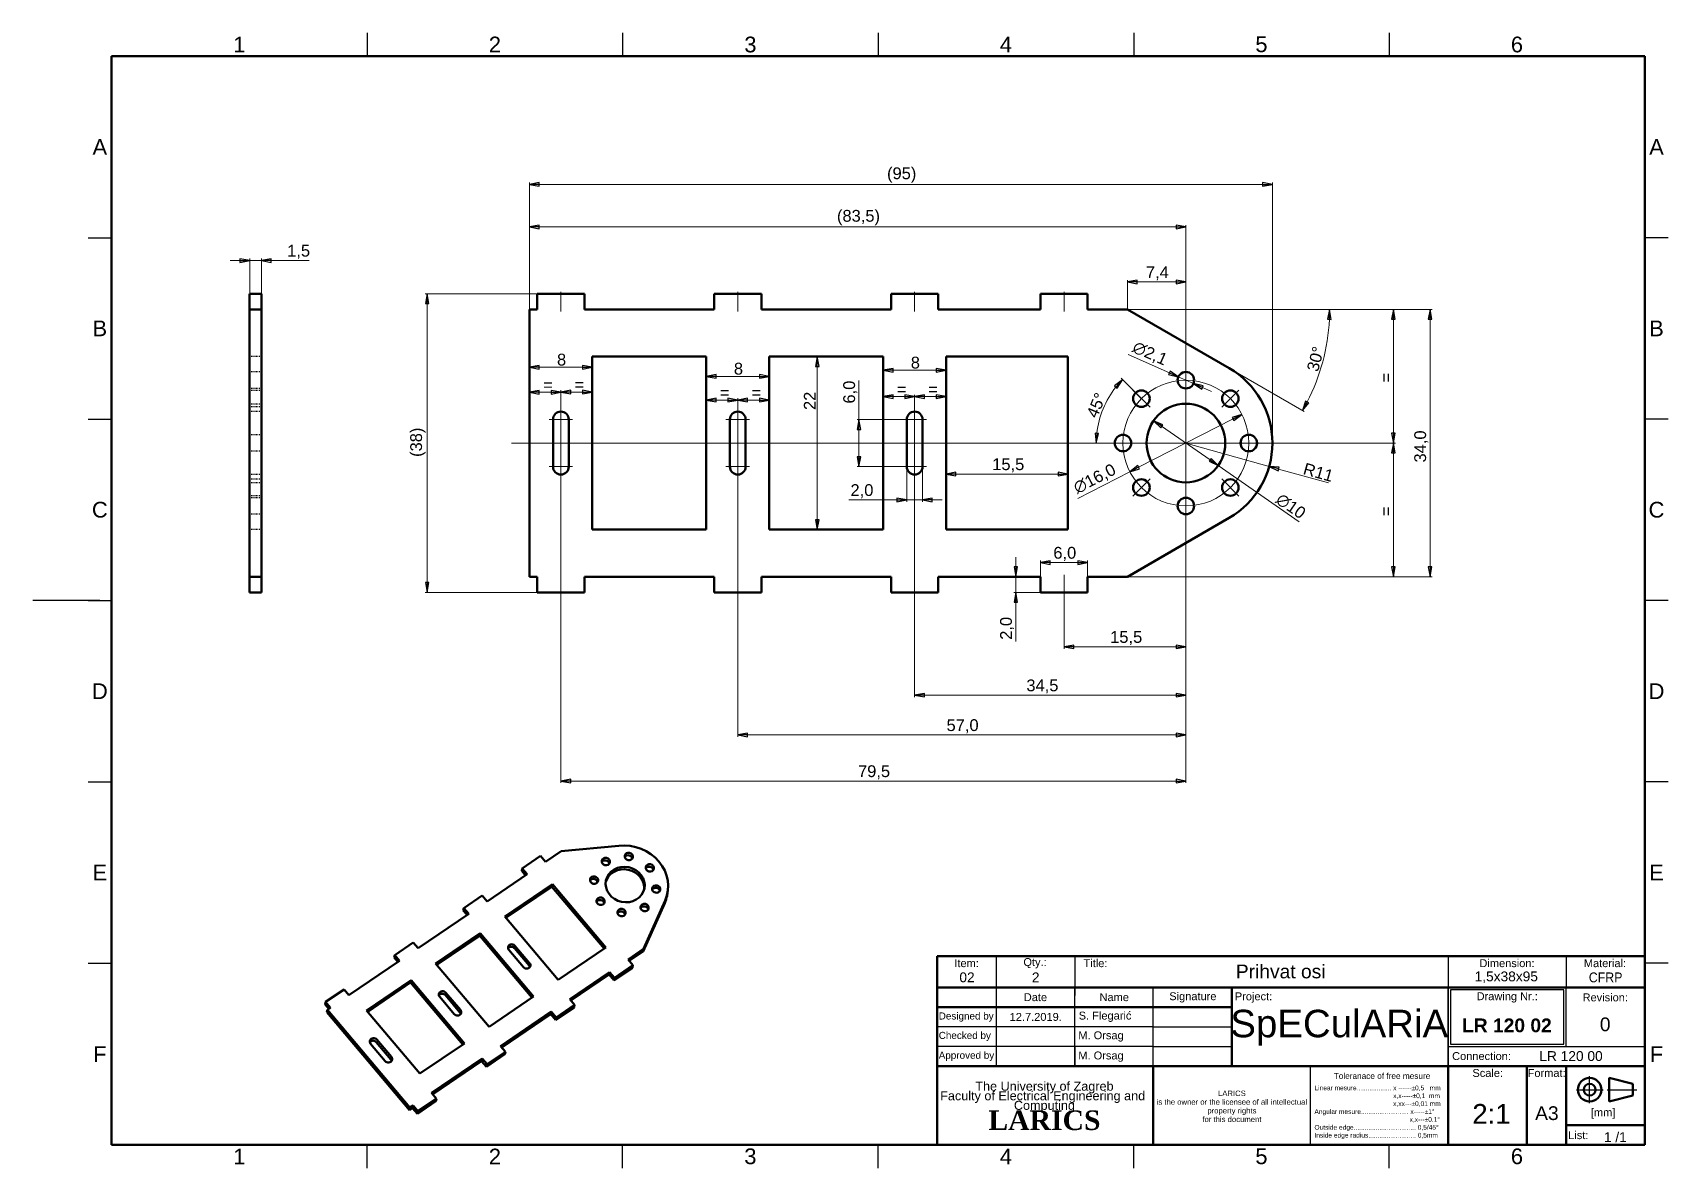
# Model space of a CAD drawing. Header units: millimetres. Extents: x 0 to 208, y 2 to 146.
import ezdxf
from ezdxf.enums import TextEntityAlignment as Align

# ---------------------------------------------------------------- set-up
doc = ezdxf.new("R2010")
doc.units = ezdxf.units.MM
doc.header["$LTSCALE"] = 0.5
doc.linetypes.add('CHAIN', pattern=[0.3543, 0.2362, -0.0295, 0.0591, -0.0295])
doc.linetypes.add('DASHED', pattern=[0.2068, 0.1655, -0.0413])
for name, color, linetype, lineweight in [('Center Mark(INTECO)', 7, 'CHAIN', 18), ('Centerline(INTECO)', 7, 'CHAIN', 18), ('Dimensions(INTECO)', 7, 'Continuous', 25), ('Hidden Edges(INTECO)', 7, 'DASHED', 25), ('Sketch Geometry(INTECO)', 7, 'Continuous', 50), ('Symbols(INTECO)', 7, 'Continuous', 18)]:
    doc.layers.add(name, color=color, linetype=linetype, lineweight=lineweight)
doc.layers.add('Visible Edges(INTECO)', color=7, linetype='Continuous', lineweight=50, true_color=0x262659)
doc.styles.add('Current-ISO-INTECO', font='arial.ttf')
doc.styles.add('Current-ISO-INTECODimensionsText', font='arial.ttf')
doc.styles.add('Text Style101', font='arial.ttf')
doc.styles.add('Text Style102', font='arialbd.ttf')
doc.styles.add('Text Style108', font='arial.ttf', dxfattribs={"width": 0.9})
doc.styles.add('Text Style40', font='arial.ttf')
doc.styles.add('Text Style77', font='arial.ttf')
doc.styles.add('Text Style81', font='arial.ttf')
doc.dimstyles.new('ISO - INTECO', dxfattribs={"dimscale": 0.5, "dimtxt": 3, "dimasz": 2.5, "dimexe": 0.5, "dimexo": 0, "dimgap": 0.4, "dimtad": 1, "dimrnd": 1e-08, "dimzin": 0, "dimtxsty": 'Current-ISO-INTECODimensionsText', "dimblk": 'Filled-3', "dimcen": 0.09, "dimdle": 7, "dimclrd": 7, "dimclre": 7, "dimclrt": 7, "dimadec": 1, "dimazin": 0, "dimtfac": 0.666667, "dimtmove": 0, "dimatfit": 3, "dimfxl": 1, "dimtolj": 1, "dimlwd": 15, "dimlwe": 15, "dimarcsym": 0})

msp = doc.modelspace()

# ---------------------------------------------------------------- blocks, each defined once
blk = doc.blocks.new('Borders INTECO Okvir')
at = {"layer": 'Sketch Geometry(INTECO)', "lineweight": 25}
for p, q in [((85, 293), (85, 287)), ((150, 293), (150, 287)), ((215, 293), (215, 287)), ((280, 293), (280, 287)), ((345, 293), (345, 287)), ((14, 240.83), (20, 240.83)), ((416, 240.83), (410, 240.83)), ((14, 194.67), (20, 194.67)), ((416, 194.67), (410, 194.67)), ((17, 148.5), (-0.07, 148.5)), ((14, 148.5), (20, 148.5)), ((416, 148.5), (410, 148.5)), ((14, 102.33), (20, 102.33)), ((416, 102.33), (410, 102.33)), ((14, 56.17), (20, 56.17)), ((416, 56.17), (410, 56.17)), ((85, 4), (85, 10)), ((150, 4), (150, 10)), ((215, 4), (215, 10)), ((280, 4), (280, 10)), ((345, 4), (345, 10))]:
    blk.add_line(p, q, dxfattribs=at)
at = {"layer": 'Sketch Geometry(INTECO)'}
for p, q in [((410, 287), (20, 287)), ((20, 287), (20, 10)), ((410, 10), (410, 287)), ((20, 10), (410, 10))]:
    blk.add_line(p, q, dxfattribs=at)
at = {"layer": 'Symbols(INTECO)', "color": 7, "char_height": 4, "style": 'Current-ISO-INTECO'}
for s, insert, attachment_point in [('\\fArial|b0|i0;\\H4.0000;1', (52.5, 292), 2), ('\\fArial|b0|i0;\\H4.0000;2', (117.5, 292), 2), ('\\fArial|b0|i0;\\H4.0000;3', (182.5, 292), 2), ('\\fArial|b0|i0;\\H4.0000;4', (247.5, 292), 2), ('\\fArial|b0|i0;\\H4.0000;5', (312.5, 292.05), 2), ('\\fArial|b0|i0;\\H4.0000;6', (377.5, 292), 2), ('\\fArial|b0|i0;\\H4.0000;A', (17, 263.92), 5), ('\\fArial|b0|i0;\\H4.0000;A', (413, 263.92), 5), ('\\fArial|b0|i0;\\H4.0000;B', (17, 217.75), 5), ('\\fArial|b0|i0;\\H4.0000;B', (413, 217.75), 5), ('\\fArial|b0|i0;\\H4.0000;C', (17, 171.58), 5), ('\\fArial|b0|i0;\\H4.0000;C', (413, 171.58), 5), ('\\fArial|b0|i0;\\H4.0000;D', (17, 125.42), 5), ('\\fArial|b0|i0;\\H4.0000;D', (413, 125.42), 5), ('\\fArial|b0|i0;\\H4.0000;E', (17, 79.25), 5), ('\\fArial|b0|i0;\\H4.0000;E', (413, 79.25), 5), ('\\fArial|b0|i0;\\H4.0000;F', (17, 33.08), 5), ('\\fArial|b0|i0;\\H4.0000;F', (413, 33.08), 5), ('\\fArial|b0|i0;\\H4.0000;1', (52.5, 5), 8), ('\\fArial|b0|i0;\\H4.0000;2', (117.5, 5), 8), ('\\fArial|b0|i0;\\H4.0000;3', (182.5, 5), 8), ('\\fArial|b0|i0;\\H4.0000;4', (247.5, 5), 8), ('\\fArial|b0|i0;\\H4.0000;5', (312.5, 5), 8), ('\\fArial|b0|i0;\\H4.0000;6', (377.5, 5), 8)]:
    blk.add_mtext(s, dxfattribs=dict(at, insert=insert, attachment_point=attachment_point))
blk = doc.blocks.new('Title Blocks LARICS Radionicka EN')
at = {"layer": 'Sketch Geometry(INTECO)'}
for p, q in [((9.74, 57.81), (9.74, 67.81)), ((9.74, 67.81), (24.74, 67.81)), ((24.74, 67.81), (44.74, 67.81)), ((44.74, 67.81), (139.74, 67.81)), ((139.74, 67.81), (169.74, 67.81)), ((169.74, 67.81), (189.74, 67.81)), ((189.74, 67.81), (189.74, 59.81)), ((9.74, 59.81), (9.74, 54.81)), ((24.74, 59.81), (9.74, 59.81)), ((44.74, 59.81), (24.74, 59.81)), ((64.74, 59.81), (44.74, 59.81)), ((64.74, 59.81), (84.74, 59.81)), ((84.74, 39.81), (84.74, 59.81)), ((84.74, 59.81), (139.74, 59.81)), ((139.74, 59.81), (189.74, 59.81)), ((189.74, 59.81), (189.74, 39.81)), ((9.74, 54.81), (9.74, 49.81)), ((24.74, 54.81), (9.74, 54.81)), ((44.74, 54.81), (24.74, 54.81)), ((64.74, 54.81), (44.74, 54.81)), ((64.74, 54.81), (84.74, 54.81)), ((9.74, 49.81), (9.74, 44.81)), ((9.74, 44.81), (9.74, 39.81)), ((84.74, 44.81), (84.74, 39.81)), ((64.74, 39.81), (9.74, 39.81)), ((9.74, 39.81), (9.74, 19.81)), ((64.74, 19.81), (64.74, 39.81)), ((139.74, 39.81), (64.74, 39.81)), ((64.74, 39.81), (64.74, 19.81)), ((139.74, 39.81), (84.74, 39.81)), ((139.74, 19.81), (139.74, 39.81)), ((159.74, 39.81), (139.74, 39.81)), ((139.74, 39.81), (139.74, 19.81)), ((189.74, 39.81), (139.74, 39.81)), ((159.74, 19.81), (159.74, 39.81)), ((169.74, 39.81), (159.74, 39.81)), ((159.74, 39.81), (159.74, 19.81)), ((169.74, 19.81), (169.74, 39.81)), ((189.74, 39.81), (169.74, 39.81)), ((169.74, 39.81), (169.74, 19.81)), ((189.74, 19.81), (189.74, 39.81)), ((180.74, 36.81), (180.74, 30.81)), ((180.74, 36.81), (186.74, 35.31)), ((186.74, 35.31), (186.74, 32.31)), ((180.74, 30.81), (186.74, 32.31)), ((169.74, 24.81), (189.74, 24.81)), ((9.74, 19.81), (64.74, 19.81)), ((64.74, 19.81), (139.74, 19.81)), ((139.74, 19.81), (159.74, 19.81)), ((159.74, 19.81), (169.74, 19.81)), ((169.74, 19.81), (189.74, 19.81))]:
    blk.add_line(p, q, dxfattribs=at)
at = {"layer": 'Sketch Geometry(INTECO)', "lineweight": 25}
for p, q in [((24.74, 67.81), (24.74, 57.8)), ((44.74, 67.81), (44.74, 57.8)), ((139.74, 67.81), (139.74, 59.81)), ((169.74, 67.81), (169.74, 59.81)), ((24.74, 59.81), (24.74, 54.81)), ((44.74, 54.81), (44.74, 59.81)), ((64.74, 54.81), (64.74, 59.81)), ((139.74, 59.81), (139.74, 39.81)), ((139.74, 39.81), (139.74, 59.81)), ((169.14, 59.21), (140.34, 59.21)), ((140.34, 59.21), (140.34, 45.41)), ((169.14, 45.41), (169.14, 59.21)), ((169.74, 44.81), (169.74, 59.81)), ((24.74, 54.81), (24.74, 49.81)), ((44.74, 49.81), (44.74, 54.81)), ((64.74, 49.81), (64.74, 54.81)), ((24.74, 49.81), (9.74, 49.81)), ((24.74, 49.81), (24.74, 44.81)), ((44.74, 49.81), (24.74, 49.81)), ((44.74, 44.81), (44.74, 49.81)), ((64.74, 49.81), (44.74, 49.81)), ((64.74, 44.81), (64.74, 49.81)), ((64.74, 49.81), (84.74, 49.81)), ((24.74, 44.81), (9.74, 44.81)), ((44.74, 44.81), (24.74, 44.81)), ((24.74, 44.81), (24.74, 39.81)), ((44.74, 39.81), (44.74, 44.81)), ((64.74, 44.81), (44.74, 44.81)), ((44.74, 44.81), (44.74, 39.81)), ((64.74, 39.81), (64.74, 44.81)), ((64.74, 44.81), (84.74, 44.81)), ((139.74, 44.81), (189.74, 44.81)), ((140.34, 45.41), (169.14, 45.41)), ((104.74, 19.81), (104.74, 39.81))]:
    blk.add_line(p, q, dxfattribs=at)
at = {"layer": 'Sketch Geometry(INTECO)', "linetype": 'Continuous', "lineweight": 25}
for p, q in [((172.36, 33.81), (179.15, 33.81)), ((175.74, 30.4), (175.74, 37.25)), ((180.18, 33.81), (187.72, 33.81))]:
    blk.add_line(p, q, dxfattribs=at)
at = {"layer": 'Sketch Geometry(INTECO)'}
for radius in [3, 1.5]:
    blk.add_circle((175.74, 33.81), radius, dxfattribs=at)
at = {"layer": 'Symbols(INTECO)', "color": 7, "style": 'Current-ISO-INTECO'}
for s, insert, char_height, width, attachment_point in [('Item:', (17.24, 66), 2.007, 15.1495, 5), ('Qty.:', (34.65, 66), 2.007, 19.3631, 5), ('Dimension:', (154.71, 66), 2.007, 28.4296, 5), ('Material:', (179.63, 66), 2.007, 18.4679, 5), ('Date', (34.75, 57.35), 2.007, 20.0481, 5), ('Name', (54.8, 57.35), 2.007, 20.0481, 5), ('Signature', (74.8, 57.3), 2.007, 20.1445, 5), ('Project:', (85.48, 57.27), 2.007, 16.0912, 4), ('Drawing Nr.:', (154.77, 57.3), 2.0066, 29.9734, 5), ('Revision:', (179.71, 57.3), 2.007, 19.8632, 5), ('\\fArial|b0|i0;\\H1.8000;Designed by', (10.15, 52.31), 1.8, 14.8433, 4), ('\\fArial|b0|i0;\\H1.8000;Checked by', (10.15, 47.37), 1.8, 14.8433, 4), ('\\fArial|b0|i0;\\H1.8000;Approved by', (10.15, 42.31), 1.8, 14.8433, 4), ('Connection:', (140.75, 42.36), 2.0066, 16.7091, 4), ('\\fArial|b0|i0;\\H1.5000;Toleranace of free mesure', (122.92, 37.31), 1.5, 44.5938, 5), ('Scale:', (149.81, 39.07), 2.007, 19.68, 2), ('Format:', (164.79, 39.07), 2.007, 9.8587, 2), ('[mm]', (176.05, 29.06), 2.007, 6.2278, 1), ('List:', (170.28, 22.23), 2.007, 5.4215, 4)]:
    blk.add_mtext(s, dxfattribs=dict(at, insert=insert, char_height=char_height, width=width, attachment_point=attachment_point))
at = {"layer": 'Symbols(INTECO)', "color": 7, "insert": (50.03, 66), "char_height": 2.007, "attachment_point": 5, "style": 'Current-ISO-INTECO'}
blk.add_mtext('Title:', dxfattribs=at)
at = {"layer": 'Symbols(INTECO)', "color": 7, "style": 'Current-ISO-INTECO'}
for s, insert, char_height, width, attachment_point, line_spacing_factor in [('{\\H1.14622x;The University of Zagreb\\PFaculty of Electrical Engineering and \\H1.56004x; \\H0.64101x;Computing\\H1.639x; \\H0.66318x;\\P\\fGeorgia|b1|i0|c0|p18;\\H2x;LARICS\\H1.30482x; }', (37.04, 29.67), 2.0066, 54.7763, 5, 0.635947), ('\\fArial|b0|i0;\\H1.4000;LARICS\\Pis the owner or the licensee of all intellectual property rights\\Pfor this document', (84.73, 29.58), 1.4, 40.0328, 5, 0.944222), ('\\fArial|b0|i0;\\H1.2000;Linear mesure................... x ------\\fAIGDT|b0|i0;\\H1.2000;`\\fArial|b0|i0;\\H1.2000;0,5   mm\\P                                           x,x-----\\fAIGDT|b0|i0;\\H1.2000;`\\fArial|b0|i0;\\H1.2000;0,1  mm\\P                                           x,xx---\\fAIGDT|b0|i0;\\H1.2000;`\\fArial|b0|i0;\\H1.2000;0,01 mm\\PAngular mesure.......................... x-----\\fAIGDT|b0|i0;\\H1.2000;`\\fArial|b0|i0;\\H1.2000;1\\fAIGDT|b0|i0;\\H1.2000;~\\P\\fArial|b0|i0;\\H1.2000;                                                    x,x---\\fAIGDT|b0|i0;\\H1.2000;`\\fArial|b0|i0;\\H1.2000;0.1\\fAIGDT|b0|i0;\\H1.2000;~\\P\\fArial|b0|i0;\\H1.2000;Outside edge.................................. 0,5/45\\fAIGDT|b0|i0;\\H1.2000;~\\P\\fArial|b0|i0;\\H1.2000;Inside edge radius.......................... 0,5mm', (105.73, 28.07), 1.2, 34.7556, 4, 1.0033), ('\\fArial|b0|i0;\\H2.5000;1 /1 ', (182.27, 21.73), 2.5, 16.21, 5, 0.708166)]:
    blk.add_mtext(s, dxfattribs=dict(at, insert=insert, char_height=char_height, width=width, attachment_point=attachment_point, line_spacing_factor=line_spacing_factor))
at = {"layer": 'Symbols(INTECO)', "color": 7}
for tag, p, height, style in [('Pozicija_001', (15.4, 61.17), 2.5, 'Text Style77'), ('Komada_001', (33.84, 61.15), 2.5, 'Text Style77'), ('TITLE_001', (85.73, 62.16), 3.5, 'Text Style40'), ('Gabariti_001', (146.47, 61.4), 2.5, 'Text Style77'), ('PROJECT_001', (84.32, 47.16), 7, 'Text Style101'), ('CREATION_DATE_001', (28.19, 51.34), 2.01, 'Current-ISO-INTECO'), ('AUTHOR_001', (45.75, 51.67), 2.01, 'Current-ISO-INTECO'), ('PART_NUMBER_001', (143.27, 48.44), 3.5, 'Text Style102'), ('REVISION_NUMBER_001', (178.33, 48.7), 3.5, 'Text Style40'), ('CHECKED_BY_001', (45.66, 46.66), 2.01, 'Current-ISO-INTECO'), ('ENG_APPROVED_BY_001', (45.66, 41.52), 2.01, 'Current-ISO-INTECO'), ('Veza_sa_001', (162.94, 41.13), 2.5, 'Text Style77'), ('<Mjerilo>_001', (145.9, 25.18), 5, 'Text Style81'), ('Sheet_Size_001', (161.87, 26.1), 3.5, 'Text Style40')]:
    blk.add_attdef(tag, p, '', height=height, dxfattribs=dict(at, style=style))
at = {"layer": 'Symbols(INTECO)', "color": 7, "style": 'Text Style108', "width": 0.9}
blk.add_attdef('MATERIAL_001', (175.52, 61.15), '', height=2.5, dxfattribs=at)
at = {"layer": 'Symbols(INTECO)', "color": 7, "style": 'Current-ISO-INTECO'}
for tag, p in [('CHECKED_DATE', (34.71, 47.3)), ('ENG_APPROVAL_DATE', (34.77, 42.34))]:
    blk.add_attdef(tag, text='', height=2.01, dxfattribs=at).set_placement(p, align=Align.MIDDLE_CENTER)
blk = doc.blocks.new('Filled-3')
at = {"color": 0}
for p, q in [((0, 0), (-1, 0.18)), ((-1, 0.18), (-1, -0.18)), ((-1, 0), (0, 0)), ((-1, -0.18), (0, 0))]:
    blk.add_line(p, q, dxfattribs=at)
at = {"color": 0, "flags": 128}
blk.add_lwpolyline([(-1, -0.18), (0, 0), (-1, 0.18), (-1, -0.18)], dxfattribs=at)
at = {"color": 0}
blk.add_solid([(-1, -0.18), (0, 0), (-1, 0.18), (-1, -0.18)], dxfattribs=at)
blk = doc.blocks.new('*D25')
at = {"layer": 'Defpoints', "color": 0, "linetype": 'Continuous', "transparency": 16777216}
for p in [(136.77, 99.98), (142.08, 98.84), (146.64, 94.28), (146.64, 94.28)]:
    blk.add_point(p, dxfattribs=at)
at = {"layer": 'Dimensions(INTECO)', "color": 7, "linetype": 'Continuous', "lineweight": 15, "transparency": 16777216}
blk.add_line((142.08, 98.84), (138.4, 102.52), dxfattribs=at)
blk.add_arc((146.64, 94.28), 11.4, 141.2856, 173.7144, dxfattribs=at)
at = {"layer": 'Dimensions(INTECO)', "color": 7, "linetype": 'Continuous', "lineweight": 15, "transparency": 16777216, "xscale": 1.25, "yscale": 1.25, "zscale": 1.25}
for p, rotation in [((138.58, 102.34), 48.14280047171474), ((135.24, 94.28), 266.8571995282969)]:
    blk.add_blockref('Filled-3', p, dxfattribs=dict(at, rotation=rotation))
at = {"layer": 'Dimensions(INTECO)', "color": 7, "linetype": 'Continuous', "lineweight": 18, "transparency": 16777216, "insert": (133.94, 97.92), "char_height": 1.5, "attachment_point": 1, "rotation": 67.5, "style": 'Current-ISO-INTECODimensionsText'}
blk.add_mtext('\\A1;45°', dxfattribs=at)
blk = doc.blocks.new('*D26')
at = {"layer": 'Defpoints', "color": 0, "linetype": 'Continuous', "transparency": 16777216}
for p in [(145.68, 102.71), (147.6, 101.85)]:
    blk.add_point(p, dxfattribs=at)
at = {"layer": 'Dimensions(INTECO)', "color": 7, "linetype": 'Continuous', "lineweight": 15, "transparency": 16777216}
for p, q in [((144.54, 103.22), (139.31, 105.54)), ((147.6, 101.85), (145.68, 102.71)), ((148.74, 101.35), (149.89, 100.84))]:
    blk.add_line(p, q, dxfattribs=at)
at = {"layer": 'Dimensions(INTECO)', "color": 7, "linetype": 'Continuous', "lineweight": 15, "transparency": 16777216, "xscale": 1.25, "yscale": 1.25, "zscale": 1.25}
for p, rotation in [((145.68, 102.71), 336.0201066009728), ((147.6, 101.85), 156.0201066009729)]:
    blk.add_blockref('Filled-3', p, dxfattribs=dict(at, rotation=rotation))
at = {"layer": 'Dimensions(INTECO)', "color": 7, "linetype": 'Continuous', "lineweight": 18, "transparency": 16777216, "insert": (140.33, 107.34), "char_height": 1.5, "attachment_point": 1, "rotation": 336.0201, "style": 'Current-ISO-INTECODimensionsText'}
blk.add_mtext('\\A1;∅2,1', dxfattribs=at)
blk = doc.blocks.new('*D27')
at = {"layer": 'Defpoints', "color": 0, "linetype": 'Continuous', "transparency": 16777216}
for p in [(153.76, 97.92), (139.52, 90.64)]:
    blk.add_point(p, dxfattribs=at)
at = {"layer": 'Dimensions(INTECO)', "color": 7, "linetype": 'Continuous', "lineweight": 15, "transparency": 16777216}
for p, q in [((152.65, 97.36), (140.63, 91.21)), ((139.52, 90.64), (132.89, 87.25))]:
    blk.add_line(p, q, dxfattribs=at)
at = {"layer": 'Dimensions(INTECO)', "color": 7, "linetype": 'Continuous', "lineweight": 15, "transparency": 16777216, "xscale": 1.25, "yscale": 1.25, "zscale": 1.25}
for p, rotation in [((153.76, 97.92), 27.09165780881824), ((139.52, 90.64), 207.0916578088183)]:
    blk.add_blockref('Filled-3', p, dxfattribs=dict(at, rotation=rotation))
at = {"layer": 'Dimensions(INTECO)', "color": 7, "linetype": 'Continuous', "lineweight": 18, "transparency": 16777216, "insert": (132.13, 89.16), "char_height": 1.5, "attachment_point": 1, "rotation": 27.0917, "style": 'Current-ISO-INTECODimensionsText'}
blk.add_mtext('\\A1;∅16,0', dxfattribs=at)
blk = doc.blocks.new('*D28')
at = {"layer": 'Defpoints', "color": 0, "linetype": 'Continuous', "transparency": 16777216}
for p in [(142.54, 97.13), (150.75, 91.43)]:
    blk.add_point(p, dxfattribs=at)
at = {"layer": 'Dimensions(INTECO)', "color": 7, "linetype": 'Continuous', "lineweight": 15, "transparency": 16777216}
for p, q in [((143.56, 96.42), (149.72, 92.14)), ((150.75, 91.43), (161.05, 84.27))]:
    blk.add_line(p, q, dxfattribs=at)
at = {"layer": 'Dimensions(INTECO)', "color": 7, "linetype": 'Continuous', "lineweight": 15, "transparency": 16777216, "xscale": 1.25, "yscale": 1.25, "zscale": 1.25}
for p, rotation in [((142.54, 97.13), 145.2086365570126), ((150.75, 91.43), 325.2086365570126)]:
    blk.add_blockref('Filled-3', p, dxfattribs=dict(at, rotation=rotation))
at = {"layer": 'Dimensions(INTECO)', "color": 7, "linetype": 'Continuous', "lineweight": 18, "transparency": 16777216, "insert": (158.82, 88.03), "char_height": 1.5, "attachment_point": 1, "rotation": 325.2086, "style": 'Current-ISO-INTECODimensionsText'}
blk.add_mtext('\\A1;∅10', dxfattribs=at)
blk = doc.blocks.new('*D29')
at = {"layer": 'Defpoints', "color": 0, "linetype": 'Continuous', "transparency": 16777216}
for p in [(139.2, 114.78), (139.2, 111.28), (146.64, 101.07)]:
    blk.add_point(p, dxfattribs=at)
at = {"layer": 'Dimensions(INTECO)', "color": 7, "linetype": 'Continuous', "lineweight": 15, "transparency": 16777216}
for p, q in [((139.2, 111.28), (139.2, 115.03)), ((145.39, 114.78), (140.45, 114.78)), ((146.64, 101.07), (146.64, 115.03))]:
    blk.add_line(p, q, dxfattribs=at)
at = {"layer": 'Dimensions(INTECO)', "color": 7, "linetype": 'Continuous', "lineweight": 15, "transparency": 16777216, "xscale": 1.25, "yscale": 1.25, "zscale": 1.25, "rotation": 180}
blk.add_blockref('Filled-3', (139.2, 114.78), dxfattribs=at)
at = {"layer": 'Dimensions(INTECO)', "color": 7, "linetype": 'Continuous', "lineweight": 15, "transparency": 16777216, "xscale": 1.25, "yscale": 1.25, "zscale": 1.25}
blk.add_blockref('Filled-3', (146.64, 114.78), dxfattribs=at)
at = {"layer": 'Dimensions(INTECO)', "color": 7, "linetype": 'Continuous', "lineweight": 18, "transparency": 16777216, "insert": (141.56, 116.78), "char_height": 1.5, "attachment_point": 1, "style": 'Current-ISO-INTECODimensionsText'}
blk.add_mtext('\\A1;7,4', dxfattribs=at)
blk = doc.blocks.new('*D30')
at = {"layer": 'Defpoints', "color": 0, "linetype": 'Continuous', "transparency": 16777216}
for p in [(139.2, 111.28), (139.2, 111.28), (139.2, 111.28), (164.53, 106.82)]:
    blk.add_point(p, dxfattribs=at)
at = {"layer": 'Dimensions(INTECO)', "color": 7, "linetype": 'Continuous', "lineweight": 15, "transparency": 16777216}
for q in [(161.69, 98.3), (165.17, 111.28)]:
    blk.add_line((139.2, 111.28), q, dxfattribs=at)
blk.add_arc((139.2, 111.28), 25.72, 332.7847, 357.2153, dxfattribs=at)
at = {"layer": 'Dimensions(INTECO)', "color": 7, "linetype": 'Continuous', "lineweight": 15, "transparency": 16777216, "xscale": 1.25, "yscale": 1.25, "zscale": 1.25}
for p, rotation in [((164.92, 111.28), 88.6076547751978), ((161.47, 98.42), 241.3923452250746)]:
    blk.add_blockref('Filled-3', p, dxfattribs=dict(at, rotation=rotation))
at = {"layer": 'Dimensions(INTECO)', "color": 7, "linetype": 'Continuous', "lineweight": 18, "transparency": 16777216, "insert": (161.99, 103.65), "char_height": 1.5, "attachment_point": 1, "rotation": 75, "style": 'Current-ISO-INTECODimensionsText'}
blk.add_mtext('\\A1;30°', dxfattribs=at)
blk = doc.blocks.new('*D31')
at = {"layer": 'Defpoints', "color": 0, "linetype": 'Continuous', "transparency": 16777216}
for p in [(139.2, 111.28), (158.14, 94.28), (173.04, 94.28)]:
    blk.add_point(p, dxfattribs=at)
at = {"layer": 'Dimensions(INTECO)', "color": 7, "linetype": 'Continuous', "lineweight": 15, "transparency": 16777216}
for p, q in [((139.2, 111.28), (173.29, 111.28)), ((173.04, 110.03), (173.04, 95.53)), ((158.14, 94.28), (173.29, 94.28))]:
    blk.add_line(p, q, dxfattribs=at)
at = {"layer": 'Dimensions(INTECO)', "color": 7, "linetype": 'Continuous', "lineweight": 15, "transparency": 16777216, "xscale": 1.25, "yscale": 1.25, "zscale": 1.25}
for p, rotation in [((173.04, 111.28), 90), ((173.04, 94.28), 270)]:
    blk.add_blockref('Filled-3', p, dxfattribs=dict(at, rotation=rotation))
at = {"layer": 'Dimensions(INTECO)', "color": 7, "linetype": 'Continuous', "lineweight": 18, "transparency": 16777216, "insert": (171.34, 101.41), "char_height": 1.5, "attachment_point": 1, "rotation": 90, "style": 'Current-ISO-INTECODimensionsText'}
blk.add_mtext('\\A1; \\fArial|b0|i0;\\H1.5000;=', dxfattribs=at)
blk = doc.blocks.new('*D32')
at = {"layer": 'Defpoints', "color": 0, "linetype": 'Continuous', "transparency": 16777216}
for p in [(158.14, 94.28), (139.2, 77.28), (173.04, 77.28)]:
    blk.add_point(p, dxfattribs=at)
at = {"layer": 'Dimensions(INTECO)', "color": 7, "linetype": 'Continuous', "lineweight": 15, "transparency": 16777216}
for p, q in [((158.14, 94.28), (173.29, 94.28)), ((173.04, 93.03), (173.04, 78.53)), ((139.2, 77.28), (173.29, 77.28))]:
    blk.add_line(p, q, dxfattribs=at)
at = {"layer": 'Dimensions(INTECO)', "color": 7, "linetype": 'Continuous', "lineweight": 15, "transparency": 16777216, "xscale": 1.25, "yscale": 1.25, "zscale": 1.25}
for p, rotation in [((173.04, 94.28), 90), ((173.04, 77.28), 270)]:
    blk.add_blockref('Filled-3', p, dxfattribs=dict(at, rotation=rotation))
at = {"layer": 'Dimensions(INTECO)', "color": 7, "linetype": 'Continuous', "lineweight": 18, "transparency": 16777216, "insert": (171.34, 84.41), "char_height": 1.5, "attachment_point": 1, "rotation": 90, "style": 'Current-ISO-INTECODimensionsText'}
blk.add_mtext('\\A1; \\fArial|b0|i0;\\H1.5000;=', dxfattribs=at)
blk = doc.blocks.new('*D33')
at = {"layer": 'Defpoints', "color": 0, "linetype": 'Continuous', "transparency": 16777216}
for p in [(139.2, 111.28), (139.2, 77.28), (177.7, 77.28)]:
    blk.add_point(p, dxfattribs=at)
at = {"layer": 'Dimensions(INTECO)', "color": 7, "linetype": 'Continuous', "lineweight": 15, "transparency": 16777216}
for p, q in [((139.2, 111.28), (177.95, 111.28)), ((177.7, 110.03), (177.7, 78.53)), ((139.2, 77.28), (177.95, 77.28))]:
    blk.add_line(p, q, dxfattribs=at)
at = {"layer": 'Dimensions(INTECO)', "color": 7, "linetype": 'Continuous', "lineweight": 15, "transparency": 16777216, "xscale": 1.25, "yscale": 1.25, "zscale": 1.25}
for p, rotation in [((177.7, 111.28), 90), ((177.7, 77.28), 270)]:
    blk.add_blockref('Filled-3', p, dxfattribs=dict(at, rotation=rotation))
at = {"layer": 'Dimensions(INTECO)', "color": 7, "linetype": 'Continuous', "lineweight": 18, "transparency": 16777216, "insert": (175.69, 91.81), "char_height": 1.5, "attachment_point": 1, "rotation": 90, "style": 'Current-ISO-INTECODimensionsText'}
blk.add_mtext('\\A1;34,0', dxfattribs=at)
blk = doc.blocks.new('*D34')
at = {"layer": 'Defpoints', "color": 0, "linetype": 'Continuous', "transparency": 16777216}
for p in [(63.14, 121.78), (63.14, 111.28), (146.64, 101.07)]:
    blk.add_point(p, dxfattribs=at)
at = {"layer": 'Dimensions(INTECO)', "color": 7, "linetype": 'Continuous', "lineweight": 15, "transparency": 16777216}
for p, q in [((63.14, 111.28), (63.14, 122.03)), ((145.39, 121.78), (64.39, 121.78)), ((146.64, 101.07), (146.64, 122.03))]:
    blk.add_line(p, q, dxfattribs=at)
at = {"layer": 'Dimensions(INTECO)', "color": 7, "linetype": 'Continuous', "lineweight": 15, "transparency": 16777216, "xscale": 1.25, "yscale": 1.25, "zscale": 1.25, "rotation": 180}
blk.add_blockref('Filled-3', (63.14, 121.78), dxfattribs=at)
at = {"layer": 'Dimensions(INTECO)', "color": 7, "linetype": 'Continuous', "lineweight": 15, "transparency": 16777216, "xscale": 1.25, "yscale": 1.25, "zscale": 1.25}
blk.add_blockref('Filled-3', (146.64, 121.78), dxfattribs=at)
at = {"layer": 'Dimensions(INTECO)', "color": 7, "linetype": 'Continuous', "lineweight": 18, "transparency": 16777216, "insert": (102.26, 123.95), "char_height": 1.5, "attachment_point": 1, "style": 'Current-ISO-INTECODimensionsText'}
blk.add_mtext('\\A1;\\fArial|b0|i0;\\H1.5000;(83,5)', dxfattribs=at)
blk = doc.blocks.new('*D35')
at = {"layer": 'Defpoints', "color": 0, "linetype": 'Continuous', "transparency": 16777216}
for p in [(157.64, 127.2), (63.14, 111.28), (157.64, 94.28)]:
    blk.add_point(p, dxfattribs=at)
at = {"layer": 'Dimensions(INTECO)', "color": 7, "linetype": 'Continuous', "lineweight": 15, "transparency": 16777216}
for p, q in [((63.14, 111.28), (63.14, 127.45)), ((64.39, 127.2), (156.39, 127.2)), ((157.64, 94.28), (157.64, 127.45))]:
    blk.add_line(p, q, dxfattribs=at)
at = {"layer": 'Dimensions(INTECO)', "color": 7, "linetype": 'Continuous', "lineweight": 15, "transparency": 16777216, "xscale": 1.25, "yscale": 1.25, "zscale": 1.25, "rotation": 180}
blk.add_blockref('Filled-3', (63.14, 127.2), dxfattribs=at)
at = {"layer": 'Dimensions(INTECO)', "color": 7, "linetype": 'Continuous', "lineweight": 15, "transparency": 16777216, "xscale": 1.25, "yscale": 1.25, "zscale": 1.25}
blk.add_blockref('Filled-3', (157.64, 127.2), dxfattribs=at)
at = {"layer": 'Dimensions(INTECO)', "color": 7, "linetype": 'Continuous', "lineweight": 18, "transparency": 16777216, "insert": (108.63, 129.36), "char_height": 1.5, "attachment_point": 1, "style": 'Current-ISO-INTECODimensionsText'}
blk.add_mtext('\\A1;\\fArial|b0|i0;\\H1.5000;(95)', dxfattribs=at)
blk = doc.blocks.new('*D36')
at = {"layer": 'Defpoints', "color": 0, "linetype": 'Continuous', "transparency": 16777216}
for p in [(146.64, 94.28), (157.24, 91.32)]:
    blk.add_point(p, dxfattribs=at)
at = {"layer": 'Dimensions(INTECO)', "color": 7, "linetype": 'Continuous', "lineweight": 15, "transparency": 16777216}
for p, q in [((146.64, 94.28), (157.24, 91.32)), ((164.76, 89.21), (158.44, 90.98))]:
    blk.add_line(p, q, dxfattribs=at)
at = {"layer": 'Dimensions(INTECO)', "color": 7, "linetype": 'Continuous', "lineweight": 15, "transparency": 16777216, "xscale": 1.25, "yscale": 1.25, "zscale": 1.25, "rotation": 164.3707772131419}
blk.add_blockref('Filled-3', (157.24, 91.32), dxfattribs=at)
at = {"layer": 'Dimensions(INTECO)', "color": 7, "linetype": 'Continuous', "lineweight": 18, "transparency": 16777216, "insert": (161.85, 91.8), "char_height": 1.5, "attachment_point": 1, "rotation": 344.3708, "style": 'Current-ISO-INTECODimensionsText'}
blk.add_mtext('\\A1;R11', dxfattribs=at)
blk = doc.blocks.new('*D37')
at = {"layer": 'Defpoints', "color": 0, "linetype": 'Continuous', "transparency": 16777216}
for p in [(112.14, 89.78), (146.64, 84.14), (112.14, 62.2)]:
    blk.add_point(p, dxfattribs=at)
at = {"layer": 'Dimensions(INTECO)', "color": 7, "linetype": 'Continuous', "lineweight": 15, "transparency": 16777216}
for p, q in [((112.14, 89.78), (112.14, 61.95)), ((146.64, 84.14), (146.64, 61.95)), ((145.39, 62.2), (113.39, 62.2))]:
    blk.add_line(p, q, dxfattribs=at)
at = {"layer": 'Dimensions(INTECO)', "color": 7, "linetype": 'Continuous', "lineweight": 15, "transparency": 16777216, "xscale": 1.25, "yscale": 1.25, "zscale": 1.25, "rotation": 180}
blk.add_blockref('Filled-3', (112.14, 62.2), dxfattribs=at)
at = {"layer": 'Dimensions(INTECO)', "color": 7, "linetype": 'Continuous', "lineweight": 15, "transparency": 16777216, "xscale": 1.25, "yscale": 1.25, "zscale": 1.25}
blk.add_blockref('Filled-3', (146.64, 62.2), dxfattribs=at)
at = {"layer": 'Dimensions(INTECO)', "color": 7, "linetype": 'Continuous', "lineweight": 18, "transparency": 16777216, "insert": (126.35, 64.2), "char_height": 1.5, "attachment_point": 1, "style": 'Current-ISO-INTECODimensionsText'}
blk.add_mtext('\\A1;34,5', dxfattribs=at)
blk = doc.blocks.new('*D38')
at = {"layer": 'Defpoints', "color": 0, "linetype": 'Continuous', "transparency": 16777216}
for p in [(89.64, 89.78), (146.64, 84.14), (89.64, 57.14)]:
    blk.add_point(p, dxfattribs=at)
at = {"layer": 'Dimensions(INTECO)', "color": 7, "linetype": 'Continuous', "lineweight": 15, "transparency": 16777216}
for p, q in [((89.64, 89.78), (89.64, 56.89)), ((146.64, 84.14), (146.64, 56.89)), ((145.39, 57.14), (90.89, 57.14))]:
    blk.add_line(p, q, dxfattribs=at)
at = {"layer": 'Dimensions(INTECO)', "color": 7, "linetype": 'Continuous', "lineweight": 15, "transparency": 16777216, "xscale": 1.25, "yscale": 1.25, "zscale": 1.25, "rotation": 180}
blk.add_blockref('Filled-3', (89.64, 57.14), dxfattribs=at)
at = {"layer": 'Dimensions(INTECO)', "color": 7, "linetype": 'Continuous', "lineweight": 15, "transparency": 16777216, "xscale": 1.25, "yscale": 1.25, "zscale": 1.25}
blk.add_blockref('Filled-3', (146.64, 57.14), dxfattribs=at)
at = {"layer": 'Dimensions(INTECO)', "color": 7, "linetype": 'Continuous', "lineweight": 18, "transparency": 16777216, "insert": (116.2, 59.14), "char_height": 1.5, "attachment_point": 1, "style": 'Current-ISO-INTECODimensionsText'}
blk.add_mtext('\\A1;57,0', dxfattribs=at)
blk = doc.blocks.new('*D39')
at = {"layer": 'Defpoints', "color": 0, "linetype": 'Continuous', "transparency": 16777216}
for p in [(67.14, 89.78), (146.64, 84.14), (67.14, 51.28)]:
    blk.add_point(p, dxfattribs=at)
at = {"layer": 'Dimensions(INTECO)', "color": 7, "linetype": 'Continuous', "lineweight": 15, "transparency": 16777216}
for p, q in [((67.14, 89.78), (67.14, 51.03)), ((146.64, 84.14), (146.64, 51.03)), ((145.39, 51.28), (68.39, 51.28))]:
    blk.add_line(p, q, dxfattribs=at)
at = {"layer": 'Dimensions(INTECO)', "color": 7, "linetype": 'Continuous', "lineweight": 15, "transparency": 16777216, "xscale": 1.25, "yscale": 1.25, "zscale": 1.25, "rotation": 180}
blk.add_blockref('Filled-3', (67.14, 51.28), dxfattribs=at)
at = {"layer": 'Dimensions(INTECO)', "color": 7, "linetype": 'Continuous', "lineweight": 15, "transparency": 16777216, "xscale": 1.25, "yscale": 1.25, "zscale": 1.25}
blk.add_blockref('Filled-3', (146.64, 51.28), dxfattribs=at)
at = {"layer": 'Dimensions(INTECO)', "color": 7, "linetype": 'Continuous', "lineweight": 18, "transparency": 16777216, "insert": (104.94, 53.28), "char_height": 1.5, "attachment_point": 1, "style": 'Current-ISO-INTECODimensionsText'}
blk.add_mtext('\\A1;79,5', dxfattribs=at)
blk = doc.blocks.new('*D40')
at = {"layer": 'Defpoints', "color": 0, "linetype": 'Continuous', "transparency": 16777216}
for p in [(146.64, 84.14), (131.14, 75.03), (131.14, 68.36)]:
    blk.add_point(p, dxfattribs=at)
at = {"layer": 'Dimensions(INTECO)', "color": 7, "linetype": 'Continuous', "lineweight": 15, "transparency": 16777216}
for p, q in [((146.64, 84.14), (146.64, 68.11)), ((131.14, 75.03), (131.14, 68.11)), ((145.39, 68.36), (132.39, 68.36))]:
    blk.add_line(p, q, dxfattribs=at)
at = {"layer": 'Dimensions(INTECO)', "color": 7, "linetype": 'Continuous', "lineweight": 15, "transparency": 16777216, "xscale": 1.25, "yscale": 1.25, "zscale": 1.25, "rotation": 180}
blk.add_blockref('Filled-3', (131.14, 68.36), dxfattribs=at)
at = {"layer": 'Dimensions(INTECO)', "color": 7, "linetype": 'Continuous', "lineweight": 15, "transparency": 16777216, "xscale": 1.25, "yscale": 1.25, "zscale": 1.25}
blk.add_blockref('Filled-3', (146.64, 68.36), dxfattribs=at)
at = {"layer": 'Dimensions(INTECO)', "color": 7, "linetype": 'Continuous', "lineweight": 18, "transparency": 16777216, "insert": (137.01, 70.36), "char_height": 1.5, "attachment_point": 1, "style": 'Current-ISO-INTECODimensionsText'}
blk.add_mtext('\\A1;15,5', dxfattribs=at)
blk = doc.blocks.new('*D41')
at = {"layer": 'Defpoints', "color": 0, "linetype": 'Continuous', "transparency": 16777216}
for p in [(50.14, 113.28), (64.14, 113.28), (64.14, 75.28)]:
    blk.add_point(p, dxfattribs=at)
at = {"layer": 'Dimensions(INTECO)', "color": 7, "linetype": 'Continuous', "lineweight": 15, "transparency": 16777216}
for p, q in [((64.14, 113.28), (49.89, 113.28)), ((50.14, 76.53), (50.14, 112.03)), ((64.14, 75.28), (49.89, 75.28))]:
    blk.add_line(p, q, dxfattribs=at)
at = {"layer": 'Dimensions(INTECO)', "color": 7, "linetype": 'Continuous', "lineweight": 15, "transparency": 16777216, "xscale": 1.25, "yscale": 1.25, "zscale": 1.25}
for p, rotation in [((50.14, 113.28), 90), ((50.14, 75.28), 270)]:
    blk.add_blockref('Filled-3', p, dxfattribs=dict(at, rotation=rotation))
at = {"layer": 'Dimensions(INTECO)', "color": 7, "linetype": 'Continuous', "lineweight": 18, "transparency": 16777216, "insert": (47.98, 92.52), "char_height": 1.5, "attachment_point": 1, "rotation": 90, "style": 'Current-ISO-INTECODimensionsText'}
blk.add_mtext('\\A1;\\fArial|b0|i0;\\H1.5000;(38)', dxfattribs=at)
blk = doc.blocks.new('*D42')
at = {"layer": 'Defpoints', "color": 0, "linetype": 'Continuous', "transparency": 16777216}
for p in [(108.14, 100.19), (108.14, 100.19), (112.14, 97.66)]:
    blk.add_point(p, dxfattribs=at)
at = {"layer": 'Dimensions(INTECO)', "color": 7, "linetype": 'Continuous', "lineweight": 15, "transparency": 16777216}
for p, q in [((110.89, 100.19), (109.39, 100.19)), ((112.14, 97.66), (112.14, 100.44))]:
    blk.add_line(p, q, dxfattribs=at)
at = {"layer": 'Dimensions(INTECO)', "color": 7, "linetype": 'Continuous', "lineweight": 15, "transparency": 16777216, "xscale": 1.25, "yscale": 1.25, "zscale": 1.25, "rotation": 180}
blk.add_blockref('Filled-3', (108.14, 100.19), dxfattribs=at)
at = {"layer": 'Dimensions(INTECO)', "color": 7, "linetype": 'Continuous', "lineweight": 15, "transparency": 16777216, "xscale": 1.25, "yscale": 1.25, "zscale": 1.25}
blk.add_blockref('Filled-3', (112.14, 100.19), dxfattribs=at)
at = {"layer": 'Dimensions(INTECO)', "color": 7, "linetype": 'Continuous', "lineweight": 18, "transparency": 16777216, "insert": (109.3, 101.89), "char_height": 1.5, "attachment_point": 1, "style": 'Current-ISO-INTECODimensionsText'}
blk.add_mtext('\\A1; \\fArial|b0|i0;\\H1.5000;=', dxfattribs=at)
blk = doc.blocks.new('*D43')
at = {"layer": 'Defpoints', "color": 0, "linetype": 'Continuous', "transparency": 16777216}
for p in [(116.14, 100.19), (116.14, 100.19), (112.14, 97.66)]:
    blk.add_point(p, dxfattribs=at)
at = {"layer": 'Dimensions(INTECO)', "color": 7, "linetype": 'Continuous', "lineweight": 15, "transparency": 16777216}
for p, q in [((112.14, 97.66), (112.14, 100.44)), ((113.39, 100.19), (114.89, 100.19))]:
    blk.add_line(p, q, dxfattribs=at)
at = {"layer": 'Dimensions(INTECO)', "color": 7, "linetype": 'Continuous', "lineweight": 15, "transparency": 16777216, "xscale": 1.25, "yscale": 1.25, "zscale": 1.25, "rotation": 180}
blk.add_blockref('Filled-3', (112.14, 100.19), dxfattribs=at)
at = {"layer": 'Dimensions(INTECO)', "color": 7, "linetype": 'Continuous', "lineweight": 15, "transparency": 16777216, "xscale": 1.25, "yscale": 1.25, "zscale": 1.25}
blk.add_blockref('Filled-3', (116.14, 100.19), dxfattribs=at)
at = {"layer": 'Dimensions(INTECO)', "color": 7, "linetype": 'Continuous', "lineweight": 18, "transparency": 16777216, "insert": (113.3, 101.89), "char_height": 1.5, "attachment_point": 1, "style": 'Current-ISO-INTECODimensionsText'}
blk.add_mtext('\\A1; \\fArial|b0|i0;\\H1.5000;=', dxfattribs=at)
blk = doc.blocks.new('*D44')
at = {"layer": 'Defpoints', "color": 0, "linetype": 'Continuous', "transparency": 16777216}
for p in [(108.14, 103.54), (116.14, 103.54), (116.14, 103.54)]:
    blk.add_point(p, dxfattribs=at)
at = {"layer": 'Dimensions(INTECO)', "color": 7, "linetype": 'Continuous', "lineweight": 15, "transparency": 16777216}
blk.add_line((109.39, 103.54), (114.89, 103.54), dxfattribs=at)
at = {"layer": 'Dimensions(INTECO)', "color": 7, "linetype": 'Continuous', "lineweight": 15, "transparency": 16777216, "xscale": 1.25, "yscale": 1.25, "zscale": 1.25, "rotation": 180}
blk.add_blockref('Filled-3', (108.14, 103.54), dxfattribs=at)
at = {"layer": 'Dimensions(INTECO)', "color": 7, "linetype": 'Continuous', "lineweight": 15, "transparency": 16777216, "xscale": 1.25, "yscale": 1.25, "zscale": 1.25}
blk.add_blockref('Filled-3', (116.14, 103.54), dxfattribs=at)
at = {"layer": 'Dimensions(INTECO)', "color": 7, "linetype": 'Continuous', "lineweight": 18, "transparency": 16777216, "insert": (111.65, 105.27), "char_height": 1.5, "attachment_point": 1, "style": 'Current-ISO-INTECODimensionsText'}
blk.add_mtext('\\A1;8', dxfattribs=at)
blk = doc.blocks.new('*D45')
at = {"layer": 'Defpoints', "color": 0, "linetype": 'Continuous', "transparency": 16777216}
for p in [(93.64, 99.75), (93.64, 99.75), (89.64, 97.78)]:
    blk.add_point(p, dxfattribs=at)
at = {"layer": 'Dimensions(INTECO)', "color": 7, "linetype": 'Continuous', "lineweight": 15, "transparency": 16777216}
for p, q in [((89.64, 97.78), (89.64, 100)), ((90.89, 99.75), (92.39, 99.75))]:
    blk.add_line(p, q, dxfattribs=at)
at = {"layer": 'Dimensions(INTECO)', "color": 7, "linetype": 'Continuous', "lineweight": 15, "transparency": 16777216, "xscale": 1.25, "yscale": 1.25, "zscale": 1.25, "rotation": 180}
blk.add_blockref('Filled-3', (89.64, 99.75), dxfattribs=at)
at = {"layer": 'Dimensions(INTECO)', "color": 7, "linetype": 'Continuous', "lineweight": 15, "transparency": 16777216, "xscale": 1.25, "yscale": 1.25, "zscale": 1.25}
blk.add_blockref('Filled-3', (93.64, 99.75), dxfattribs=at)
at = {"layer": 'Dimensions(INTECO)', "color": 7, "linetype": 'Continuous', "lineweight": 18, "transparency": 16777216, "insert": (90.8, 101.45), "char_height": 1.5, "attachment_point": 1, "style": 'Current-ISO-INTECODimensionsText'}
blk.add_mtext('\\A1; \\fArial|b0|i0;\\H1.5000;=', dxfattribs=at)
blk = doc.blocks.new('*D46')
at = {"layer": 'Defpoints', "color": 0, "linetype": 'Continuous', "transparency": 16777216}
for p in [(85.64, 99.75), (85.64, 99.75), (89.64, 97.78)]:
    blk.add_point(p, dxfattribs=at)
at = {"layer": 'Dimensions(INTECO)', "color": 7, "linetype": 'Continuous', "lineweight": 15, "transparency": 16777216}
for p, q in [((89.64, 97.78), (89.64, 100)), ((88.39, 99.75), (86.89, 99.75))]:
    blk.add_line(p, q, dxfattribs=at)
at = {"layer": 'Dimensions(INTECO)', "color": 7, "linetype": 'Continuous', "lineweight": 15, "transparency": 16777216, "xscale": 1.25, "yscale": 1.25, "zscale": 1.25, "rotation": 180}
blk.add_blockref('Filled-3', (85.64, 99.75), dxfattribs=at)
at = {"layer": 'Dimensions(INTECO)', "color": 7, "linetype": 'Continuous', "lineweight": 15, "transparency": 16777216, "xscale": 1.25, "yscale": 1.25, "zscale": 1.25}
blk.add_blockref('Filled-3', (89.64, 99.75), dxfattribs=at)
at = {"layer": 'Dimensions(INTECO)', "color": 7, "linetype": 'Continuous', "lineweight": 18, "transparency": 16777216, "insert": (86.8, 101.45), "char_height": 1.5, "attachment_point": 1, "style": 'Current-ISO-INTECODimensionsText'}
blk.add_mtext('\\A1; \\fArial|b0|i0;\\H1.5000;=', dxfattribs=at)
blk = doc.blocks.new('*D47')
at = {"layer": 'Defpoints', "color": 0, "linetype": 'Continuous', "transparency": 16777216}
for p in [(85.64, 102.77), (85.64, 102.77), (93.64, 102.77)]:
    blk.add_point(p, dxfattribs=at)
at = {"layer": 'Dimensions(INTECO)', "color": 7, "linetype": 'Continuous', "lineweight": 15, "transparency": 16777216}
blk.add_line((92.39, 102.77), (86.89, 102.77), dxfattribs=at)
at = {"layer": 'Dimensions(INTECO)', "color": 7, "linetype": 'Continuous', "lineweight": 15, "transparency": 16777216, "xscale": 1.25, "yscale": 1.25, "zscale": 1.25, "rotation": 180}
blk.add_blockref('Filled-3', (85.64, 102.77), dxfattribs=at)
at = {"layer": 'Dimensions(INTECO)', "color": 7, "linetype": 'Continuous', "lineweight": 15, "transparency": 16777216, "xscale": 1.25, "yscale": 1.25, "zscale": 1.25}
blk.add_blockref('Filled-3', (93.64, 102.77), dxfattribs=at)
at = {"layer": 'Dimensions(INTECO)', "color": 7, "linetype": 'Continuous', "lineweight": 18, "transparency": 16777216, "insert": (89.15, 104.5), "char_height": 1.5, "attachment_point": 1, "style": 'Current-ISO-INTECODimensionsText'}
blk.add_mtext('\\A1;8', dxfattribs=at)
blk = doc.blocks.new('*D48')
at = {"layer": 'Defpoints', "color": 0, "linetype": 'Continuous', "transparency": 16777216}
for p in [(71.14, 100.78), (71.14, 100.78), (67.14, 97.78)]:
    blk.add_point(p, dxfattribs=at)
at = {"layer": 'Dimensions(INTECO)', "color": 7, "linetype": 'Continuous', "lineweight": 15, "transparency": 16777216}
for p, q in [((67.14, 97.78), (67.14, 101.03)), ((68.39, 100.78), (69.89, 100.78))]:
    blk.add_line(p, q, dxfattribs=at)
at = {"layer": 'Dimensions(INTECO)', "color": 7, "linetype": 'Continuous', "lineweight": 15, "transparency": 16777216, "xscale": 1.25, "yscale": 1.25, "zscale": 1.25, "rotation": 180}
blk.add_blockref('Filled-3', (67.14, 100.78), dxfattribs=at)
at = {"layer": 'Dimensions(INTECO)', "color": 7, "linetype": 'Continuous', "lineweight": 15, "transparency": 16777216, "xscale": 1.25, "yscale": 1.25, "zscale": 1.25}
blk.add_blockref('Filled-3', (71.14, 100.78), dxfattribs=at)
at = {"layer": 'Dimensions(INTECO)', "color": 7, "linetype": 'Continuous', "lineweight": 18, "transparency": 16777216, "insert": (68.3, 102.48), "char_height": 1.5, "attachment_point": 1, "style": 'Current-ISO-INTECODimensionsText'}
blk.add_mtext('\\A1; \\fArial|b0|i0;\\H1.5000;=', dxfattribs=at)
blk = doc.blocks.new('*D49')
at = {"layer": 'Defpoints', "color": 0, "linetype": 'Continuous', "transparency": 16777216}
for p in [(63.14, 100.75), (63.14, 100.75), (67.14, 97.78)]:
    blk.add_point(p, dxfattribs=at)
at = {"layer": 'Dimensions(INTECO)', "color": 7, "linetype": 'Continuous', "lineweight": 15, "transparency": 16777216}
for p, q in [((65.89, 100.75), (64.39, 100.75)), ((67.14, 97.78), (67.14, 101))]:
    blk.add_line(p, q, dxfattribs=at)
at = {"layer": 'Dimensions(INTECO)', "color": 7, "linetype": 'Continuous', "lineweight": 15, "transparency": 16777216, "xscale": 1.25, "yscale": 1.25, "zscale": 1.25, "rotation": 180}
blk.add_blockref('Filled-3', (63.14, 100.75), dxfattribs=at)
at = {"layer": 'Dimensions(INTECO)', "color": 7, "linetype": 'Continuous', "lineweight": 15, "transparency": 16777216, "xscale": 1.25, "yscale": 1.25, "zscale": 1.25}
blk.add_blockref('Filled-3', (67.14, 100.75), dxfattribs=at)
at = {"layer": 'Dimensions(INTECO)', "color": 7, "linetype": 'Continuous', "lineweight": 18, "transparency": 16777216, "insert": (64.3, 102.45), "char_height": 1.5, "attachment_point": 1, "style": 'Current-ISO-INTECODimensionsText'}
blk.add_mtext('\\A1; \\fArial|b0|i0;\\H1.5000;=', dxfattribs=at)
blk = doc.blocks.new('*D50')
at = {"layer": 'Defpoints', "color": 0, "linetype": 'Continuous', "transparency": 16777216}
for p in [(63.14, 103.92), (63.14, 103.92), (71.14, 103.92)]:
    blk.add_point(p, dxfattribs=at)
at = {"layer": 'Dimensions(INTECO)', "color": 7, "linetype": 'Continuous', "lineweight": 15, "transparency": 16777216}
blk.add_line((69.89, 103.92), (64.39, 103.92), dxfattribs=at)
at = {"layer": 'Dimensions(INTECO)', "color": 7, "linetype": 'Continuous', "lineweight": 15, "transparency": 16777216, "xscale": 1.25, "yscale": 1.25, "zscale": 1.25, "rotation": 180}
blk.add_blockref('Filled-3', (63.14, 103.92), dxfattribs=at)
at = {"layer": 'Dimensions(INTECO)', "color": 7, "linetype": 'Continuous', "lineweight": 15, "transparency": 16777216, "xscale": 1.25, "yscale": 1.25, "zscale": 1.25}
blk.add_blockref('Filled-3', (71.14, 103.92), dxfattribs=at)
at = {"layer": 'Dimensions(INTECO)', "color": 7, "linetype": 'Continuous', "lineweight": 18, "transparency": 16777216, "insert": (66.65, 105.65), "char_height": 1.5, "attachment_point": 1, "style": 'Current-ISO-INTECODimensionsText'}
blk.add_mtext('\\A1;8', dxfattribs=at)
blk = doc.blocks.new('*D51')
at = {"layer": 'Defpoints', "color": 0, "linetype": 'Continuous', "transparency": 16777216}
for p in [(111.14, 91.28), (113.14, 91.28), (113.14, 87.05)]:
    blk.add_point(p, dxfattribs=at)
at = {"layer": 'Dimensions(INTECO)', "color": 7, "linetype": 'Continuous', "lineweight": 15, "transparency": 16777216}
for p, q in [((111.14, 91.28), (111.14, 86.8)), ((113.14, 91.28), (113.14, 86.8)), ((109.89, 87.05), (103.78, 87.05)), ((113.14, 87.05), (111.14, 87.05)), ((114.39, 87.05), (115.64, 87.05))]:
    blk.add_line(p, q, dxfattribs=at)
at = {"layer": 'Dimensions(INTECO)', "color": 7, "linetype": 'Continuous', "lineweight": 15, "transparency": 16777216, "xscale": 1.25, "yscale": 1.25, "zscale": 1.25}
blk.add_blockref('Filled-3', (111.14, 87.05), dxfattribs=at)
at = {"layer": 'Dimensions(INTECO)', "color": 7, "linetype": 'Continuous', "lineweight": 15, "transparency": 16777216, "xscale": 1.25, "yscale": 1.25, "zscale": 1.25, "rotation": 180}
blk.add_blockref('Filled-3', (113.14, 87.05), dxfattribs=at)
at = {"layer": 'Dimensions(INTECO)', "color": 7, "linetype": 'Continuous', "lineweight": 18, "transparency": 16777216, "insert": (103.98, 89.05), "char_height": 1.5, "attachment_point": 1, "style": 'Current-ISO-INTECODimensionsText'}
blk.add_mtext('\\A1;2,0', dxfattribs=at)
blk = doc.blocks.new('*D52')
at = {"layer": 'Defpoints', "color": 0, "linetype": 'Continuous', "transparency": 16777216}
for p in [(105.06, 97.28), (111.14, 97.28), (111.14, 91.28)]:
    blk.add_point(p, dxfattribs=at)
at = {"layer": 'Dimensions(INTECO)', "color": 7, "linetype": 'Continuous', "lineweight": 15, "transparency": 16777216}
for p, q in [((105.06, 97.28), (105.06, 102.25)), ((111.14, 97.28), (104.81, 97.28)), ((105.06, 92.53), (105.06, 96.03)), ((111.14, 91.28), (104.81, 91.28))]:
    blk.add_line(p, q, dxfattribs=at)
at = {"layer": 'Dimensions(INTECO)', "color": 7, "linetype": 'Continuous', "lineweight": 15, "transparency": 16777216, "xscale": 1.25, "yscale": 1.25, "zscale": 1.25}
for p, rotation in [((105.06, 97.28), 90), ((105.06, 91.28), 270)]:
    blk.add_blockref('Filled-3', p, dxfattribs=dict(at, rotation=rotation))
at = {"layer": 'Dimensions(INTECO)', "color": 7, "linetype": 'Continuous', "lineweight": 18, "transparency": 16777216, "insert": (103.06, 99.31), "char_height": 1.5, "attachment_point": 1, "rotation": 90, "style": 'Current-ISO-INTECODimensionsText'}
blk.add_mtext('\\A1;6,0', dxfattribs=at)
blk = doc.blocks.new('*D53')
at = {"layer": 'Defpoints', "color": 0, "linetype": 'Continuous', "transparency": 16777216}
for p in [(116.14, 90.34), (131.64, 90.34), (131.64, 90.34)]:
    blk.add_point(p, dxfattribs=at)
at = {"layer": 'Dimensions(INTECO)', "color": 7, "linetype": 'Continuous', "lineweight": 15, "transparency": 16777216}
blk.add_line((117.39, 90.34), (130.39, 90.34), dxfattribs=at)
at = {"layer": 'Dimensions(INTECO)', "color": 7, "linetype": 'Continuous', "lineweight": 15, "transparency": 16777216, "xscale": 1.25, "yscale": 1.25, "zscale": 1.25, "rotation": 180}
blk.add_blockref('Filled-3', (116.14, 90.34), dxfattribs=at)
at = {"layer": 'Dimensions(INTECO)', "color": 7, "linetype": 'Continuous', "lineweight": 15, "transparency": 16777216, "xscale": 1.25, "yscale": 1.25, "zscale": 1.25}
blk.add_blockref('Filled-3', (131.64, 90.34), dxfattribs=at)
at = {"layer": 'Dimensions(INTECO)', "color": 7, "linetype": 'Continuous', "lineweight": 18, "transparency": 16777216, "insert": (122.01, 92.34), "char_height": 1.5, "attachment_point": 1, "style": 'Current-ISO-INTECODimensionsText'}
blk.add_mtext('\\A1;15,5', dxfattribs=at)
blk = doc.blocks.new('*D54')
at = {"layer": 'Defpoints', "color": 0, "linetype": 'Continuous', "transparency": 16777216}
for p in [(98.48, 105.28), (99.75, 105.28), (98.48, 83.28)]:
    blk.add_point(p, dxfattribs=at)
at = {"layer": 'Dimensions(INTECO)', "color": 7, "linetype": 'Continuous', "lineweight": 15, "transparency": 16777216}
blk.add_line((99.75, 84.53), (99.75, 104.03), dxfattribs=at)
at = {"layer": 'Dimensions(INTECO)', "color": 7, "linetype": 'Continuous', "lineweight": 15, "transparency": 16777216, "xscale": 1.25, "yscale": 1.25, "zscale": 1.25}
for p, rotation in [((99.75, 105.28), 90), ((99.75, 83.28), 270)]:
    blk.add_blockref('Filled-3', p, dxfattribs=dict(at, rotation=rotation))
at = {"layer": 'Dimensions(INTECO)', "color": 7, "linetype": 'Continuous', "lineweight": 18, "transparency": 16777216, "insert": (98.05, 98.49), "char_height": 1.5, "attachment_point": 1, "rotation": 90, "style": 'Current-ISO-INTECODimensionsText'}
blk.add_mtext('\\A1;22', dxfattribs=at)
blk = doc.blocks.new('*D55')
at = {"layer": 'Defpoints', "color": 0, "linetype": 'Continuous', "transparency": 16777216}
for p in [(134.14, 79.07), (128.14, 77.28), (134.14, 77.28)]:
    blk.add_point(p, dxfattribs=at)
at = {"layer": 'Dimensions(INTECO)', "color": 7, "linetype": 'Continuous', "lineweight": 15, "transparency": 16777216}
for p, q in [((128.14, 77.28), (128.14, 79.32)), ((129.39, 79.07), (132.89, 79.07)), ((134.14, 77.28), (134.14, 79.32))]:
    blk.add_line(p, q, dxfattribs=at)
at = {"layer": 'Dimensions(INTECO)', "color": 7, "linetype": 'Continuous', "lineweight": 15, "transparency": 16777216, "xscale": 1.25, "yscale": 1.25, "zscale": 1.25, "rotation": 180}
blk.add_blockref('Filled-3', (128.14, 79.07), dxfattribs=at)
at = {"layer": 'Dimensions(INTECO)', "color": 7, "linetype": 'Continuous', "lineweight": 15, "transparency": 16777216, "xscale": 1.25, "yscale": 1.25, "zscale": 1.25}
blk.add_blockref('Filled-3', (134.14, 79.07), dxfattribs=at)
at = {"layer": 'Dimensions(INTECO)', "color": 7, "linetype": 'Continuous', "lineweight": 18, "transparency": 16777216, "insert": (129.78, 81.07), "char_height": 1.5, "attachment_point": 1, "style": 'Current-ISO-INTECODimensionsText'}
blk.add_mtext('\\A1;6,0', dxfattribs=at)
blk = doc.blocks.new('*D56')
at = {"layer": 'Defpoints', "color": 0, "linetype": 'Continuous', "transparency": 16777216}
for p in [(128.14, 77.28), (125.01, 75.28), (128.14, 75.28)]:
    blk.add_point(p, dxfattribs=at)
at = {"layer": 'Dimensions(INTECO)', "color": 7, "linetype": 'Continuous', "lineweight": 15, "transparency": 16777216}
for p, q in [((125.01, 78.53), (125.01, 79.78)), ((128.14, 77.28), (124.76, 77.28)), ((125.01, 77.28), (125.01, 75.28)), ((128.14, 75.28), (124.76, 75.28)), ((125.01, 74.03), (125.01, 69.05))]:
    blk.add_line(p, q, dxfattribs=at)
at = {"layer": 'Dimensions(INTECO)', "color": 7, "linetype": 'Continuous', "lineweight": 15, "transparency": 16777216, "xscale": 1.25, "yscale": 1.25, "zscale": 1.25}
for p, rotation in [((125.01, 77.28), 270), ((125.01, 75.28), 90)]:
    blk.add_blockref('Filled-3', p, dxfattribs=dict(at, rotation=rotation))
at = {"layer": 'Dimensions(INTECO)', "color": 7, "linetype": 'Continuous', "lineweight": 18, "transparency": 16777216, "insert": (123.01, 69.25), "char_height": 1.5, "attachment_point": 1, "rotation": 90, "style": 'Current-ISO-INTECODimensionsText'}
blk.add_mtext('\\A1;2,0', dxfattribs=at)
blk = doc.blocks.new('*D57')
at = {"layer": 'Defpoints', "color": 0, "linetype": 'Continuous', "transparency": 16777216}
for p in [(29.06, 117.5), (27.56, 111.28), (29.06, 111.28)]:
    blk.add_point(p, dxfattribs=at)
at = {"layer": 'Dimensions(INTECO)', "color": 7, "linetype": 'Continuous', "lineweight": 15, "transparency": 16777216}
for p, q in [((26.31, 117.5), (25.06, 117.5)), ((27.56, 111.28), (27.56, 117.75)), ((27.56, 117.5), (29.06, 117.5)), ((29.06, 111.28), (29.06, 117.75)), ((30.31, 117.5), (35.13, 117.5))]:
    blk.add_line(p, q, dxfattribs=at)
at = {"layer": 'Dimensions(INTECO)', "color": 7, "linetype": 'Continuous', "lineweight": 15, "transparency": 16777216, "xscale": 1.25, "yscale": 1.25, "zscale": 1.25}
blk.add_blockref('Filled-3', (27.56, 117.5), dxfattribs=at)
at = {"layer": 'Dimensions(INTECO)', "color": 7, "linetype": 'Continuous', "lineweight": 15, "transparency": 16777216, "xscale": 1.25, "yscale": 1.25, "zscale": 1.25, "rotation": 180}
blk.add_blockref('Filled-3', (29.06, 117.5), dxfattribs=at)
at = {"layer": 'Dimensions(INTECO)', "color": 7, "linetype": 'Continuous', "lineweight": 18, "transparency": 16777216, "insert": (32.33, 119.51), "char_height": 1.5, "attachment_point": 1, "style": 'Current-ISO-INTECODimensionsText'}
blk.add_mtext('\\A1;1,5', dxfattribs=at)

# ---------------------------------------------------------------- dimensions: what is measured, and where the dimension line sits
at = {"layer": 'Dimensions(INTECO)', "color": 7, "linetype": 'Continuous', "lineweight": 18}
dim = msp.add_linear_dim(base=(157.642352058, 127.195191312), p1=(63.142352058, 111.281638721), p2=(157.642352058, 94.281638721), text='\\fArial|b0|i0;\\H1.5000;(<>)', dimstyle='ISO - INTECO', override={"dimgap": 0.4, "dimdec": 0, "dimtol": 0, "dimlim": 0, "dimtp": 0, "dimtm": 0, "dimtdec": 0, "dimtofl": 0, "dimatfit": 1}, dxfattribs=at)
dim.commit()
dim.dimension.update_dxf_attribs({"geometry": '*D35', "text_midpoint": (110.392352058, 127.195191312), "dimtype": 160})
for base, p1, p2, angle, text, override, picture, middle in [((63.142, 121.782), (146.642, 101.074), (63.142, 111.282), 180, '\\fArial|b0|i0;\\H1.5000;(<>)', {"dimgap": 0.4, "dimdec": 1, "dimtol": 0, "dimlim": 0, "dimtp": 0, "dimtm": 0, "dimtdec": 1, "dimtofl": 0, "dimatfit": 1}, '*D34', (104.892, 121.782)), ((50.142, 113.282), (64.142, 75.282), (64.142, 113.282), 270, '\\fArial|b0|i0;\\H1.5000;(<>)', {"dimgap": 0.4, "dimdec": 0, "dimtol": 0, "dimlim": 0, "dimtp": 0, "dimtm": 0, "dimtdec": 0, "dimtofl": 0, "dimatfit": 1}, '*D41', (50.142, 94.282)), ((173.038, 94.282), (139.197, 111.282), (158.142, 94.282), 90, ' \\fArial|b0|i0;\\H1.5000;=', {"dimgap": 0.4, "dimdec": 2, "dimtol": 0, "dimlim": 0, "dimtp": 0, "dimtm": 0, "dimtdec": 2, "dimtofl": 0, "dimatfit": 1}, '*D31', (173.038, 102.253)), ((63.142, 100.749), (67.142, 97.777), (63.142, 100.749), 180, ' \\fArial|b0|i0;\\H1.5000;=', {"dimgap": 0.4, "dimdec": 2, "dimse2": 1, "dimtol": 0, "dimlim": 0, "dimtp": 0, "dimtm": 0, "dimtdec": 2, "dimtofl": 0, "dimatfit": 1}, '*D49', (65.142, 100.749)), ((71.142, 100.781), (67.142, 97.777), (71.142, 100.781), 180, ' \\fArial|b0|i0;\\H1.5000;=', {"dimgap": 0.4, "dimdec": 2, "dimse2": 1, "dimtol": 0, "dimlim": 0, "dimtp": 0, "dimtm": 0, "dimtdec": 2, "dimtofl": 0, "dimatfit": 1}, '*D48', (69.142, 100.781)), ((85.642, 99.753), (89.642, 97.777), (85.642, 99.753), 180, ' \\fArial|b0|i0;\\H1.5000;=', {"dimgap": 0.4, "dimdec": 2, "dimse2": 1, "dimtol": 0, "dimlim": 0, "dimtp": 0, "dimtm": 0, "dimtdec": 2, "dimtofl": 0, "dimatfit": 1}, '*D46', (87.642, 99.753)), ((93.642, 99.753), (89.642, 97.777), (93.642, 99.753), 180, ' \\fArial|b0|i0;\\H1.5000;=', {"dimgap": 0.4, "dimdec": 2, "dimse2": 1, "dimtol": 0, "dimlim": 0, "dimtp": 0, "dimtm": 0, "dimtdec": 2, "dimtofl": 0, "dimatfit": 1}, '*D45', (91.642, 99.753)), ((108.142, 100.194), (112.142, 97.664), (108.142, 100.194), 180, ' \\fArial|b0|i0;\\H1.5000;=', {"dimgap": 0.4, "dimdec": 2, "dimse2": 1, "dimtol": 0, "dimlim": 0, "dimtp": 0, "dimtm": 0, "dimtdec": 2, "dimtofl": 0, "dimatfit": 1}, '*D42', (110.142, 100.194)), ((116.142, 100.194), (112.142, 97.664), (116.142, 100.194), 180, ' \\fArial|b0|i0;\\H1.5000;=', {"dimgap": 0.4, "dimdec": 2, "dimse2": 1, "dimtol": 0, "dimlim": 0, "dimtp": 0, "dimtm": 0, "dimtdec": 2, "dimtofl": 0, "dimatfit": 1}, '*D43', (114.142, 100.194)), ((173.038, 77.282), (158.142, 94.282), (139.197, 77.282), 90, ' \\fArial|b0|i0;\\H1.5000;=', {"dimgap": 0.4, "dimdec": 2, "dimtol": 0, "dimlim": 0, "dimtp": 0, "dimtm": 0, "dimtdec": 2, "dimtofl": 0, "dimatfit": 1}, '*D32', (173.038, 85.253))]:
    dim = msp.add_linear_dim(base=base, p1=p1, p2=p2, angle=angle, text=text, dimstyle='ISO - INTECO', override=override, dxfattribs=at)
    dim.commit()
    dim.dimension.update_dxf_attribs({"geometry": picture, "text_midpoint": middle, "dimtype": 160})
for base, p1, p2, angle, override, picture, middle in [((29.058, 117.505), (27.558, 111.282), (29.058, 111.282), 180, {"dimgap": 0.4, "dimdec": 1, "dimtol": 0, "dimlim": 0, "dimtp": 0, "dimtm": 0, "dimtdec": 1, "dimtofl": 1, "dimatfit": 1}, '*D57', (33.633, 117.505)), ((139.197, 114.782), (146.642, 101.074), (139.197, 111.282), 180, {"dimgap": 0.4, "dimdec": 1, "dimtol": 0, "dimlim": 0, "dimtp": 0, "dimtm": 0, "dimtdec": 1, "dimtofl": 0, "dimatfit": 1}, '*D29', (142.92, 114.782)), ((177.697, 77.282), (139.197, 111.282), (139.197, 77.282), 90, {"dimgap": 0.4, "dimdec": 1, "dimtol": 0, "dimlim": 0, "dimtp": 0, "dimtm": 0, "dimtdec": 1, "dimtofl": 0, "dimatfit": 1}, '*D33', (177.697, 93.753)), ((99.752, 105.282), (98.483, 83.282), (98.483, 105.282), 90, {"dimgap": 0.4, "dimdec": 0, "dimse1": 1, "dimse2": 1, "dimtol": 0, "dimlim": 0, "dimtp": 0, "dimtm": 0, "dimtdec": 0, "dimtofl": 0, "dimatfit": 1}, '*D54', (99.752, 99.574)), ((116.142, 103.538), (108.142, 103.538), (116.142, 103.538), 180, {"dimgap": 0.4, "dimdec": 0, "dimse1": 1, "dimse2": 1, "dimtol": 0, "dimlim": 0, "dimtp": 0, "dimtm": 0, "dimtdec": 0, "dimtofl": 0, "dimatfit": 1}, '*D44', (112.142, 103.538)), ((105.062, 97.282), (111.142, 91.282), (111.142, 97.282), 90, {"dimgap": 0.4, "dimdec": 1, "dimtol": 0, "dimlim": 0, "dimtp": 0, "dimtm": 0, "dimtdec": 1, "dimtofl": 0, "dimatfit": 2}, '*D52', (105.062, 100.681)), ((67.142, 51.282), (146.642, 84.136), (67.142, 89.782), 180, {"dimgap": 0.4, "dimdec": 1, "dimtol": 0, "dimlim": 0, "dimtp": 0, "dimtm": 0, "dimtdec": 1, "dimtofl": 0, "dimatfit": 1}, '*D39', (106.892, 51.282)), ((89.642, 57.137), (146.642, 84.136), (89.642, 89.782), 180, {"dimgap": 0.4, "dimdec": 1, "dimtol": 0, "dimlim": 0, "dimtp": 0, "dimtm": 0, "dimtdec": 1, "dimtofl": 0, "dimatfit": 1}, '*D38', (118.142, 57.137)), ((112.142, 62.198), (146.642, 84.136), (112.142, 89.782), 180, {"dimgap": 0.4, "dimdec": 1, "dimtol": 0, "dimlim": 0, "dimtp": 0, "dimtm": 0, "dimtdec": 1, "dimtofl": 0, "dimatfit": 1}, '*D37', (128.306, 62.198)), ((131.142, 68.36), (146.642, 84.136), (131.142, 75.032), 180, {"dimgap": 0.4, "dimdec": 1, "dimtol": 0, "dimlim": 0, "dimtp": 0, "dimtm": 0, "dimtdec": 1, "dimtofl": 0, "dimatfit": 1}, '*D40', (138.892, 68.36)), ((125.012, 75.282), (128.142, 77.282), (128.142, 75.282), 90, {"dimgap": 0.4, "dimdec": 1, "dimtol": 0, "dimlim": 0, "dimtp": 0, "dimtm": 0, "dimtdec": 1, "dimtofl": 1, "dimatfit": 1}, '*D56', (125.012, 70.623)), ((134.142, 79.07), (128.142, 77.282), (134.142, 77.282), 180, {"dimgap": 0.4, "dimdec": 1, "dimtol": 0, "dimlim": 0, "dimtp": 0, "dimtm": 0, "dimtdec": 1, "dimtofl": 0, "dimatfit": 1}, '*D55', (131.142, 79.07))]:
    dim = msp.add_linear_dim(base=base, p1=p1, p2=p2, angle=angle, dimstyle='ISO - INTECO', override=override, dxfattribs=at)
    dim.commit()
    dim.dimension.update_dxf_attribs({"geometry": picture, "text_midpoint": middle, "dimtype": 160})
for base, center, p1, p2, override, picture, middle in [((164.5283, 106.8151), (139.1975, 111.2816), (139.2018, 111.2791), (139.2025, 111.2816), {"dimgap": 0.4, "dimadec": 0, "dimtol": 0, "dimlim": 0, "dimtp": 0, "dimtm": 0, "dimtdec": 0}, '*D30', (164.0427, 104.6244)), ((136.77, 99.982), (146.642, 94.282), (142.082, 98.842), (146.637, 94.282), {"dimgap": 0.4, "dimse2": 1, "dimadec": 0, "dimtol": 0, "dimlim": 0, "dimtp": 0, "dimtm": 0, "dimtdec": 0}, '*D25', (136.11, 98.644))]:
    dim = msp.add_angular_dim_3p(base=base, center=center, p1=p1, p2=p2, dimstyle='ISO - INTECO', override=override, dxfattribs=at)
    dim.commit()
    dim.dimension.update_dxf_attribs({"geometry": picture, "text_midpoint": middle, "dimtype": 165})
for p1, p2, override, picture, middle in [((147.602, 101.855), (145.683, 102.708), {"dimgap": 0.4, "dimdec": 1, "dimlfac": 1, "dimtol": 0, "dimlim": 0, "dimtp": 0, "dimtm": 0, "dimtdec": 1, "dimatfit": 2}, '*D26', (141.355, 104.633)), ((153.765, 97.925), (139.52, 90.638), {"dimgap": 0.4, "dimdec": 1, "dimlfac": 1, "dimtol": 0, "dimlim": 0, "dimtp": 0, "dimtm": 0, "dimtdec": 1, "dimatfit": 2}, '*D27', (135.527, 88.596)), ((142.536, 97.135), (150.749, 91.429), {"dimgap": 0.4, "dimdec": 0, "dimlfac": 1, "dimtol": 0, "dimlim": 0, "dimtp": 0, "dimtm": 0, "dimtdec": 0, "dimatfit": 2}, '*D28', (159.337, 85.461))]:
    dim = msp.add_diameter_dim_2p(p1=p1, p2=p2, dimstyle='ISO - INTECO', override=override, dxfattribs=at)
    dim.commit()
    dim.dimension.update_dxf_attribs({"geometry": picture, "text_midpoint": middle, "dimtype": 163})
for base, p1, p2, override, picture, middle in [((63.142, 103.919), (71.142, 103.919), (63.142, 103.919), {"dimgap": 0.4, "dimdec": 0, "dimse1": 1, "dimse2": 1, "dimtol": 0, "dimlim": 0, "dimtp": 0, "dimtm": 0, "dimtdec": 0, "dimtofl": 0, "dimatfit": 1}, '*D50', (67.142, 103.919)), ((85.642, 102.766), (93.642, 102.766), (85.642, 102.766), {"dimgap": 0.4, "dimdec": 0, "dimse1": 1, "dimse2": 1, "dimtol": 0, "dimlim": 0, "dimtp": 0, "dimtm": 0, "dimtdec": 0, "dimtofl": 0, "dimatfit": 1}, '*D47', (89.642, 102.766)), ((131.642, 90.336), (116.142, 90.336), (131.642, 90.336), {"dimgap": 0.4, "dimdec": 1, "dimse1": 1, "dimse2": 1, "dimtol": 0, "dimlim": 0, "dimtp": 0, "dimtm": 0, "dimtdec": 1, "dimtofl": 0, "dimatfit": 1}, '*D53', (123.892, 90.336)), ((113.142, 87.052), (111.142, 91.282), (113.142, 91.282), {"dimgap": 0.4, "dimdec": 1, "dimtol": 0, "dimlim": 0, "dimtp": 0, "dimtm": 0, "dimtdec": 1, "dimtofl": 1, "dimatfit": 1}, '*D51', (105.351, 87.052))]:
    dim = msp.add_linear_dim(base=base, p1=p1, p2=p2, dimstyle='ISO - INTECO', override=override, dxfattribs=at)
    dim.commit()
    dim.dimension.update_dxf_attribs({"geometry": picture, "text_midpoint": middle, "dimtype": 160})
dim = msp.add_radius_dim(center=(146.642, 94.282), mpoint=(157.236, 91.318), dimstyle='ISO - INTECO', override={"dimgap": 0.4, "dimdec": 0, "dimlfac": 1, "dimcen": 0, "dimtol": 0, "dimlim": 0, "dimtp": 0, "dimtm": 0, "dimtdec": 0}, dxfattribs=at)
dim.commit()
dim.dimension.update_dxf_attribs({"geometry": '*D36', "text_midpoint": (162.98, 89.711), "dimtype": 164})

# ---------------------------------------------------------------- linework, layer by layer
at = {"layer": 'Center Mark(INTECO)', "linetype": 'Continuous'}
for p, q in [((146.642, 103.832), (146.642, 100.732)), ((142.082, 98.842), (139.889, 101.035)), ((146.642, 101.074), (146.642, 84.136)), ((151.203, 98.842), (153.395, 101.035)), ((67.142, 98.782), (67.142, 97.032)), ((89.642, 98.782), (89.642, 97.032)), ((112.142, 98.782), (112.142, 97.032)), ((68.642, 97.282), (65.642, 97.282)), ((67.142, 97.777), (67.142, 89.782)), ((91.142, 97.282), (88.142, 97.282)), ((89.642, 97.777), (89.642, 89.782)), ((113.642, 97.282), (110.642, 97.282)), ((112.142, 97.664), (112.142, 89.782)), ((158.142, 94.282), (60.842, 94.282)), ((140.192, 94.282), (137.092, 94.282)), ((153.092, 94.282), (156.192, 94.282)), ((68.642, 91.282), (65.642, 91.282)), ((91.142, 91.282), (88.142, 91.282)), ((113.642, 91.282), (110.642, 91.282)), ((142.082, 89.721), (139.889, 87.529)), ((151.203, 89.721), (153.395, 87.529)), ((146.642, 87.832), (146.642, 84.732))]:
    msp.add_line(p, q, dxfattribs=at)
at = {"layer": 'Centerline(INTECO)', "linetype": 'Continuous'}
for p, q in [((67.142, 113.532), (67.142, 111.032)), ((89.642, 113.532), (89.642, 111.032)), ((112.142, 113.532), (112.142, 111.032)), ((131.142, 113.532), (131.142, 111.032)), ((67.142, 77.532), (67.142, 75.032)), ((89.642, 77.532), (89.642, 75.032)), ((112.142, 77.532), (112.142, 75.032)), ((131.142, 77.532), (131.142, 75.032))]:
    msp.add_line(p, q, dxfattribs=at)
msp.add_circle((146.642, 94.282), 8, dxfattribs=at)
at = {"layer": 'Hidden Edges(INTECO)'}
for p, q in [((29.058, 105.282), (27.558, 105.282)), ((29.058, 103.332), (27.558, 103.332)), ((29.058, 101.232), (27.558, 101.232)), ((29.058, 100.988), (27.558, 100.988)), ((27.558, 99.282), (29.058, 99.282)), ((29.058, 98.888), (27.558, 98.888)), ((29.058, 98.282), (27.558, 98.282)), ((29.058, 95.332), (27.558, 95.332)), ((29.058, 93.232), (27.558, 93.232)), ((29.058, 90.282), (27.558, 90.282)), ((29.058, 89.675), (27.558, 89.675)), ((27.558, 89.282), (29.058, 89.282)), ((29.058, 87.575), (27.558, 87.575)), ((29.058, 87.332), (27.558, 87.332)), ((29.058, 85.232), (27.558, 85.232)), ((29.058, 83.282), (27.558, 83.282))]:
    msp.add_line(p, q, dxfattribs=at)
at = {"layer": 'Visible Edges(INTECO)'}
for p, q in [((27.558, 111.282), (27.558, 113.282)), ((29.058, 113.282), (27.558, 113.282)), ((29.058, 113.282), (29.058, 111.282)), ((70.142, 113.282), (64.142, 113.282)), ((64.142, 113.282), (64.142, 111.282)), ((70.142, 111.282), (70.142, 113.282)), ((92.642, 113.282), (86.642, 113.282)), ((86.642, 113.282), (86.642, 111.282)), ((92.642, 111.282), (92.642, 113.282)), ((115.142, 113.282), (109.142, 113.282)), ((109.142, 113.282), (109.142, 111.282)), ((115.142, 111.282), (115.142, 113.282)), ((134.142, 113.282), (128.142, 113.282)), ((128.142, 113.282), (128.142, 111.282)), ((134.142, 111.282), (134.142, 113.282)), ((27.558, 111.282), (29.058, 111.282)), ((27.558, 111.282), (27.558, 103.808)), ((29.058, 111.282), (29.058, 103.808)), ((63.142, 111.282), (64.142, 111.282)), ((63.142, 77.282), (63.142, 111.282)), ((70.142, 111.282), (86.642, 111.282)), ((92.642, 111.282), (109.142, 111.282)), ((115.142, 111.282), (128.142, 111.282)), ((134.142, 111.282), (139.197, 111.282)), ((139.197, 111.282), (152.142, 103.808)), ((71.142, 83.282), (71.142, 105.282)), ((71.142, 105.282), (85.642, 105.282)), ((85.642, 105.282), (85.642, 83.282)), ((93.642, 83.282), (93.642, 105.282)), ((93.642, 105.282), (108.142, 105.282)), ((108.142, 105.282), (108.142, 83.282)), ((116.142, 83.282), (116.142, 105.282)), ((116.142, 105.282), (131.642, 105.282)), ((131.642, 105.282), (131.642, 83.282)), ((27.558, 84.755), (27.558, 103.808)), ((29.058, 84.755), (29.058, 103.808)), ((66.142, 91.282), (66.142, 97.282)), ((68.142, 97.282), (68.142, 91.282)), ((88.642, 91.282), (88.642, 97.282)), ((90.642, 97.282), (90.642, 91.282)), ((111.142, 91.282), (111.142, 97.282)), ((113.142, 97.282), (113.142, 91.282)), ((27.558, 84.755), (27.558, 77.282)), ((29.058, 84.755), (29.058, 77.282)), ((85.642, 83.282), (71.142, 83.282)), ((108.142, 83.282), (93.642, 83.282)), ((131.642, 83.282), (116.142, 83.282)), ((152.142, 84.755), (139.197, 77.282)), ((27.558, 75.282), (27.558, 77.282)), ((27.558, 77.282), (29.058, 77.282)), ((29.058, 75.282), (29.058, 77.282)), ((64.142, 77.282), (63.142, 77.282)), ((64.142, 77.282), (64.142, 75.282)), ((86.642, 77.282), (70.142, 77.282)), ((70.142, 75.282), (70.142, 77.282)), ((86.642, 77.282), (86.642, 75.282)), ((109.142, 77.282), (92.642, 77.282)), ((92.642, 75.282), (92.642, 77.282)), ((109.142, 77.282), (109.142, 75.282)), ((128.142, 77.282), (115.142, 77.282)), ((115.142, 75.282), (115.142, 77.282)), ((128.142, 77.282), (128.142, 75.282)), ((134.142, 75.282), (134.142, 77.282)), ((139.197, 77.282), (134.142, 77.282)), ((29.058, 75.282), (27.558, 75.282)), ((64.142, 75.282), (70.142, 75.282)), ((86.642, 75.282), (92.642, 75.282)), ((109.142, 75.282), (115.142, 75.282)), ((128.142, 75.282), (134.142, 75.282)), ((64.568, 41.743), (62.224, 40.151)), ((65.186, 41.011), (64.568, 41.743)), ((65.186, 41.011), (67.161, 42.352)), ((67.161, 42.352), (74.527, 43.052)), ((62.158, 39.831), (62.224, 40.151)), ((62.627, 39.274), (62.158, 39.831)), ((62.224, 40.151), (62.841, 39.419)), ((57.762, 35.97), (62.841, 39.419)), ((60.006, 34.039), (66.062, 38.152)), ((65.996, 37.831), (60.154, 33.864)), ((65.996, 37.831), (66.062, 38.152)), ((72.644, 29.954), (65.996, 37.831)), ((66.062, 38.152), (72.858, 30.1)), ((57.145, 36.702), (54.8, 35.11)), ((57.762, 35.97), (57.145, 36.702)), ((80.346, 35.758), (77.597, 29.588)), ((80.412, 36.078), (77.663, 29.908)), ((80.708, 36.996), (80.642, 36.676)), ((48.972, 30), (55.418, 34.378)), ((54.734, 34.789), (54.8, 35.11)), ((54.734, 34.789), (55.204, 34.233)), ((54.8, 35.11), (55.418, 34.378)), ((66.802, 25.987), (60.006, 34.039)), ((51.216, 28.069), (56.881, 31.917)), ((56.815, 31.596), (51.364, 27.894)), ((56.815, 31.596), (56.881, 31.917)), ((63.463, 23.719), (56.815, 31.596)), ((56.881, 31.917), (63.677, 23.864)), ((45.944, 28.82), (46.01, 29.14)), ((48.354, 30.732), (46.01, 29.14)), ((46.01, 29.14), (46.628, 28.408)), ((48.972, 30), (48.354, 30.732)), ((62.378, 27.588), (60.524, 29.784)), ((63.093, 27.799), (61.24, 29.995)), ((61.306, 30.315), (63.159, 28.119)), ((72.858, 30.1), (66.802, 25.987)), ((77.663, 29.908), (75.688, 28.567)), ((77.597, 29.588), (75.836, 28.392)), ((77.663, 29.908), (77.597, 29.588)), ((40.181, 24.03), (46.628, 28.408)), ((45.944, 28.82), (46.414, 28.263)), ((58.012, 20.017), (51.216, 28.069)), ((73.896, 25.922), (76.24, 27.514)), ((73.962, 26.243), (76.306, 27.835)), ((76.306, 27.835), (75.688, 28.567)), ((76.24, 27.514), (76.306, 27.835)), ((42.425, 22.099), (48.09, 25.947)), ((48.024, 25.626), (42.573, 21.924)), ((48.024, 25.626), (48.09, 25.947)), ((54.672, 17.749), (48.024, 25.626)), ((48.09, 25.947), (54.886, 17.894)), ((73.344, 26.975), (68.265, 23.526)), ((73.278, 26.654), (68.413, 23.35)), ((73.278, 26.654), (73.344, 26.975)), ((73.278, 26.654), (73.896, 25.922)), ((73.344, 26.975), (73.962, 26.243)), ((73.896, 25.922), (73.962, 26.243)), ((37.153, 22.85), (37.219, 23.17)), ((39.563, 24.762), (37.219, 23.17)), ((37.219, 23.17), (37.837, 22.438)), ((40.181, 24.03), (39.563, 24.762)), ((53.587, 21.619), (51.734, 23.815)), ((54.303, 21.829), (52.449, 24.025)), ((52.515, 24.345), (54.369, 22.149)), ((63.677, 23.864), (58.012, 20.017)), ((68.883, 22.794), (68.265, 23.526)), ((37.153, 22.85), (37.623, 22.293)), ((37.446, 22.173), (37.38, 21.852)), ((47.883, 9.408), (37.38, 21.852)), ((37.446, 22.173), (37.837, 22.438)), ((47.949, 9.729), (37.446, 22.173)), ((49.221, 14.047), (42.425, 22.099)), ((65.921, 21.934), (59.475, 17.556)), ((65.855, 21.613), (59.622, 17.381)), ((65.855, 21.613), (65.921, 21.934)), ((66.473, 20.881), (65.855, 21.613)), ((65.921, 21.934), (66.539, 21.202)), ((68.817, 22.473), (66.473, 20.881)), ((66.473, 20.881), (66.539, 21.202)), ((66.539, 21.202), (68.883, 22.794)), ((68.817, 22.473), (68.883, 22.794)), ((44.797, 15.649), (42.943, 17.845)), ((45.512, 15.859), (43.659, 18.055)), ((43.725, 18.375), (45.578, 16.179)), ((54.886, 17.894), (49.221, 14.047)), ((57.748, 15.232), (60.092, 16.824)), ((60.092, 16.824), (59.475, 17.556)), ((60.026, 16.503), (60.092, 16.824)), ((57.13, 15.964), (50.684, 11.586)), ((57.064, 15.643), (50.832, 11.411)), ((57.064, 15.643), (57.13, 15.964)), ((57.682, 14.911), (57.064, 15.643)), ((57.13, 15.964), (57.748, 15.232)), ((60.026, 16.503), (57.682, 14.911)), ((57.682, 14.911), (57.748, 15.232)), ((51.236, 10.533), (48.892, 8.941)), ((48.958, 9.262), (51.302, 10.854)), ((51.302, 10.854), (50.684, 11.586)), ((51.236, 10.533), (51.302, 10.854)), ((47.949, 9.729), (47.883, 9.408)), ((48.274, 9.673), (47.883, 9.408)), ((48.34, 9.994), (47.949, 9.729)), ((48.274, 9.673), (48.34, 9.994)), ((48.892, 8.941), (48.274, 9.673)), ((48.34, 9.994), (48.958, 9.262)), ((48.892, 8.941), (48.958, 9.262))]:
    msp.add_line(p, q, dxfattribs=at)
for centre, radius in [((146.642, 102.282), 1.05), ((140.985, 99.938), 1.05), ((152.299, 99.938), 1.05), ((146.642, 94.282), 5), ((138.642, 94.282), 1.05), ((154.642, 94.282), 1.05), ((140.985, 88.625), 1.05), ((152.299, 88.625), 1.05), ((146.642, 86.282), 1.05)]:
    msp.add_circle(centre, radius, dxfattribs=at)
for centre, radius, start, end in [((146.642, 94.282), 11, 300, 60), ((67.142, 97.282), 1, 0, 180), ((89.642, 97.282), 1, 0, 180), ((112.142, 97.282), 1, 0, 180), ((67.142, 91.282), 1, 180, 0), ((89.642, 91.282), 1, 180, 0), ((112.142, 91.282), 1, 180, 0)]:
    msp.add_arc(centre, radius, start, end, dxfattribs=at)
for centre, major_axis, start_param, end_param in [((75.321, 38.106), (5.387, -1.109), 6.0882579, 8.182653), ((75.717, 41.357), (0.514, -0.106), 0.3536084, 2.7879843), ((72.783, 40.713), (0.514, -0.106), 0.3536084, 2.7879843), ((75.255, 37.785), (2.449, -0.504), 0.0727841, 3.0688085), ((78.38, 39.908), (0.514, -0.106), 0.3536084, 2.7879843), ((71.297, 38.355), (0.514, -0.106), 0.3536084, 2.7879843), ((79.212, 37.216), (0.514, -0.106), 0.3536084, 2.7879843), ((72.129, 35.663), (0.514, -0.106), 0.3536084, 2.7879843), ((75.255, 37.785), (5.387, -1.109), 6.0882579, 6.2831853), ((74.792, 34.214), (0.514, -0.106), 0.3536084, 2.7879843), ((77.726, 34.857), (0.514, -0.106), 0.3536084, 2.7879843), ((60.915, 30.05), (-0.49, 0.101), 3.9938628, 7.1354555), ((60.849, 29.729), (-0.49, 0.101), 3.9938628, 5.9110564), ((62.768, 27.854), (0.49, -0.101), 3.9938628, 7.1354555), ((62.702, 27.533), (0.49, -0.101), 0.3721289, 0.8522702), ((52.124, 24.08), (-0.49, 0.101), 3.9938628, 7.1354555), ((52.058, 23.759), (-0.49, 0.101), 3.9938628, 5.9110564), ((53.978, 21.884), (0.49, -0.101), 3.9938628, 7.1354555), ((53.912, 21.563), (0.49, -0.101), 0.3721289, 0.8522702), ((43.334, 18.11), (-0.49, 0.101), 3.9938628, 7.1354555), ((43.268, 17.79), (-0.49, 0.101), 3.9938628, 5.9110564), ((45.187, 15.914), (0.49, -0.101), 3.9938628, 7.1354555), ((45.121, 15.593), (0.49, -0.101), 0.3721289, 0.8522702)]:
    msp.add_ellipse(centre, major_axis=major_axis, ratio=0.8998315, start_param=start_param, end_param=end_param, dxfattribs=at)
for centre, major_axis in [((75.783, 41.677), (0.514, -0.106)), ((72.849, 41.034), (0.514, -0.106)), ((75.321, 38.106), (-2.449, 0.504)), ((78.446, 40.228), (-0.514, 0.106)), ((71.363, 38.675), (0.514, -0.106)), ((79.278, 37.536), (-0.514, 0.106)), ((72.195, 35.983), (0.514, -0.106)), ((77.792, 35.178), (-0.514, 0.106)), ((74.858, 34.534), (-0.514, 0.106))]:
    msp.add_ellipse(centre, major_axis=major_axis, ratio=0.8998315, dxfattribs=at)

# ---------------------------------------------------------------- block references
at = {"xscale": 0.5, "yscale": 0.5, "zscale": 0.5}
msp.add_blockref('Borders INTECO Okvir', (0, 0), dxfattribs=at)
msp.add_blockref('Title Blocks LARICS Radionicka EN', (110.129, -4.907), dxfattribs=at).add_auto_attribs({'Sheet_Size_001': 'A3', '<Mjerilo>_001': '2:1', 'CREATION_DATE_001': '12.7.2019.', 'AUTHOR_001': 'S. Flegarić', 'CHECKED_BY_001': 'M. Orsag', 'ENG_APPROVED_BY_001': 'M. Orsag', 'PROJECT_001': 'SpECulARiA', 'PART_NUMBER_001': 'LR 120 02', 'REVISION_NUMBER_001': '0', 'Veza_sa_001': 'LR 120 00', 'TITLE_001': 'Prihvat osi', 'MATERIAL_001': 'CFRP', 'Pozicija_001': '02', 'Komada_001': '2', 'Gabariti_001': '1,5x38x95'})

msp.set_redraw_order([(e.dxf.handle, doc.entitydb.next_handle()) for e in msp.query("TEXT MTEXT ATTDEF DIMENSION ARC_DIMENSION")])  # texts and dimensions are drawn at this point

doc.saveas('drawing.dxf')
